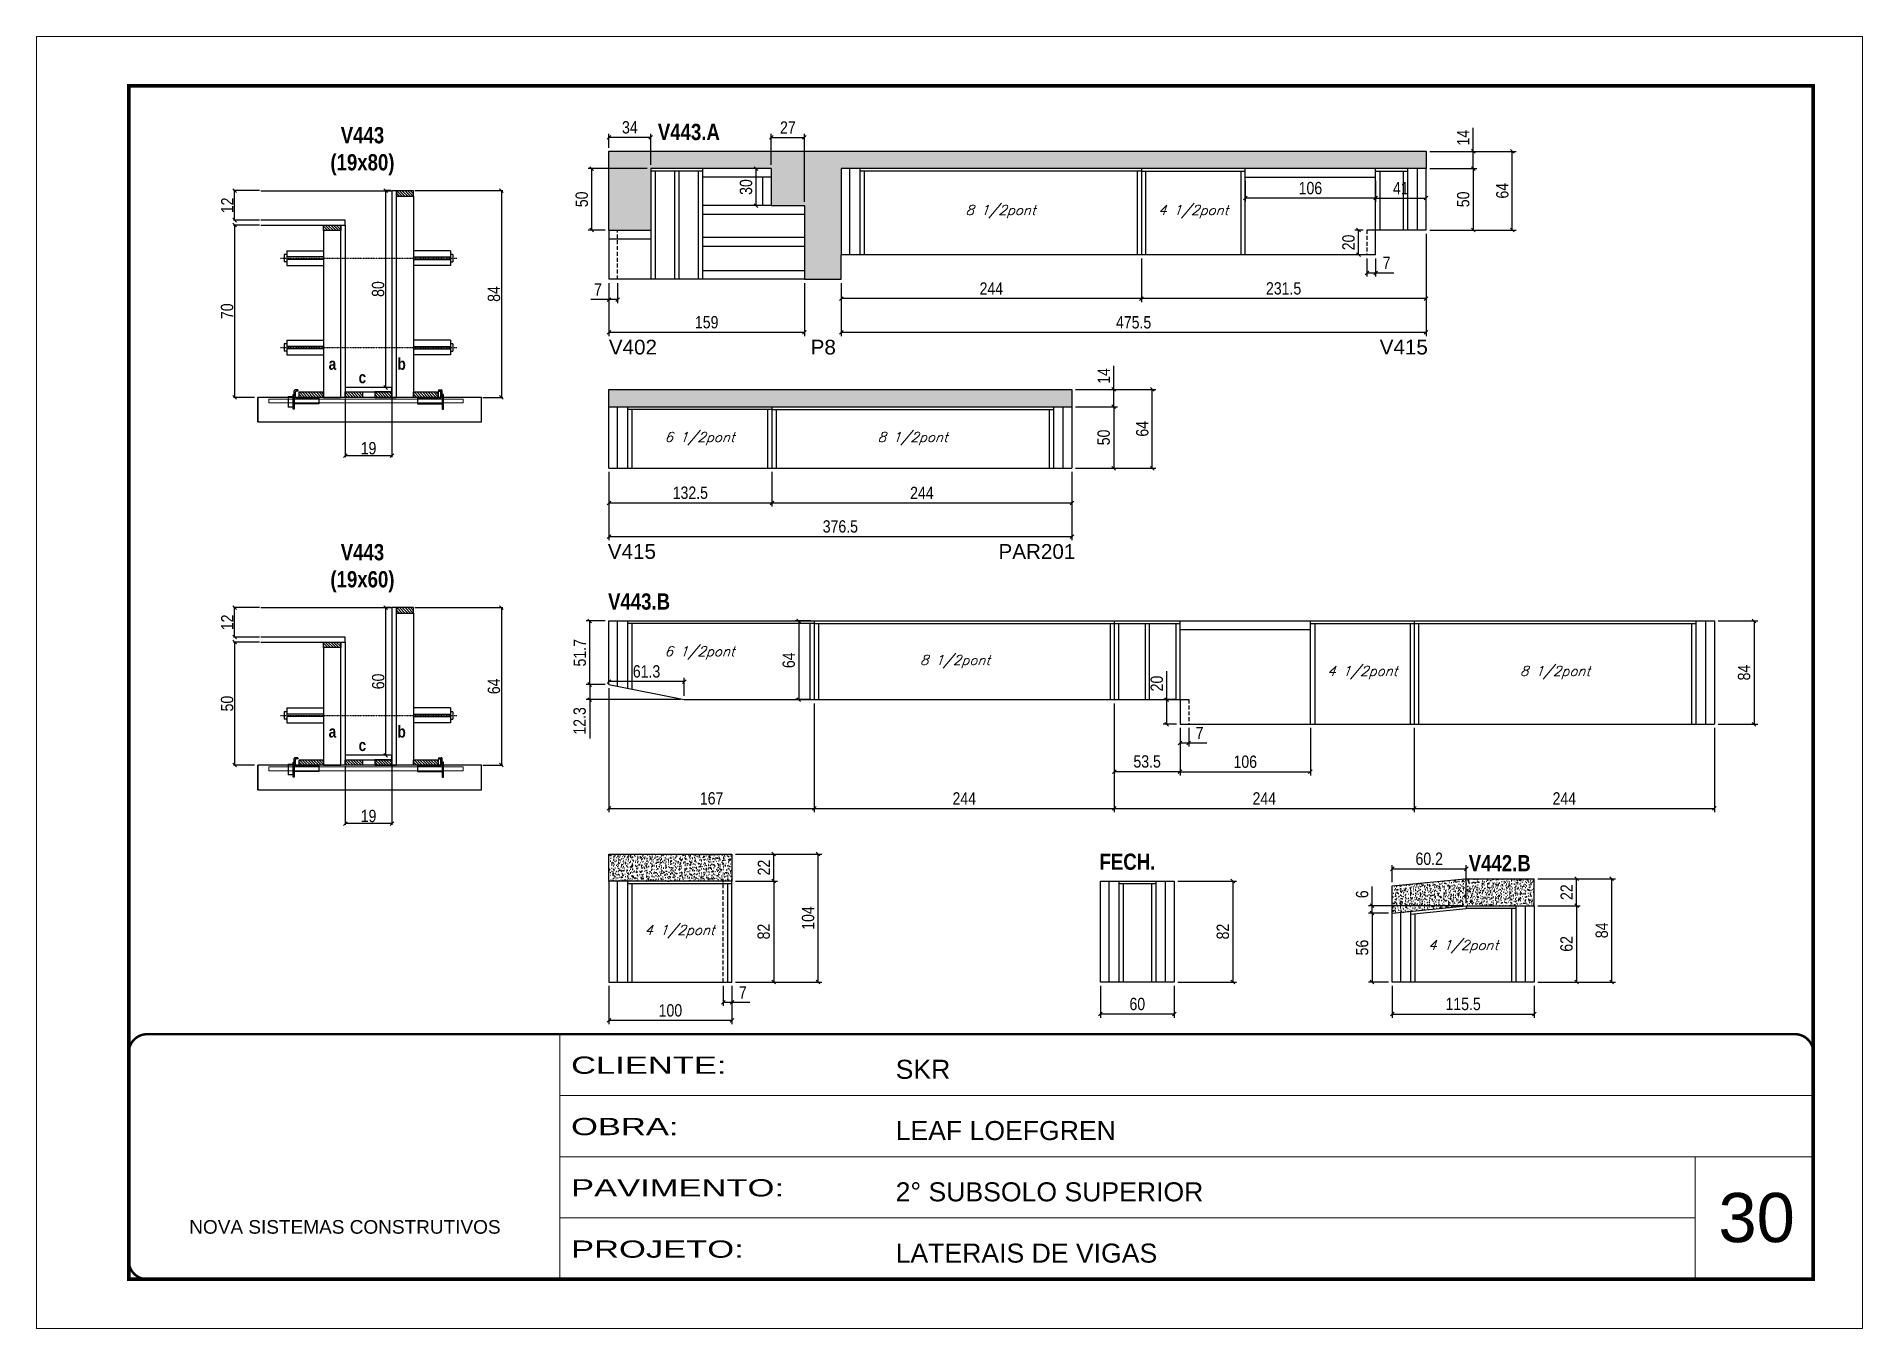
# Model space of a CAD drawing. Extents: x 3309 to 9590, y -2522 to 15424.
# Drawn here: x 4908 to 6393, y 5518 to 6568 of the extents above; entities that cross this region are included whole.
import ezdxf

# ---------------------------------------------------------------- set-up
doc = ezdxf.new("R2010")
doc.units = 0
for name, pattern in [('CONTINUO', [0]), ('DASHED', [0.75, 0.5, -0.25]), ('HIDDEN', [0.375, 0.25, -0.125]), ('HIDDEN2', [4.7625, 3.175, -1.5875])]:
    doc.linetypes.add(name, pattern=pattern)
for name, color, linetype in [('5', 5, 'Continuous'), ('barrote', 251, 'Continuous'), ('COTA', 241, 'Continuous'), ('detalhes', 4, 'Continuous'), ('NOMENCLATURA', 7, 'Continuous'), ('Painéis', 200, 'Continuous'), ('presilha', 1, 'Continuous'), ('SARR_2.2x10', 60, 'Continuous'), ('SARR_2.2x7', 40, 'Continuous'), ('SARR_3.5x7', 81, 'Continuous'), ('TENSOR', 3, 'Continuous'), ('texto', 7, 'Continuous')]:
    doc.layers.add(name, color=color, linetype=linetype)
for name, color, linetype, lineweight in [('CARIMBO', 255, 'Continuous', 9), ('CONCRETO', 251, 'Continuous', 25), ('Folhas', 255, 'Continuous', 9), ('SARRAFO DE PRESSAO', 251, 'DASHED', 9), ('SCO-___-LAJ', 2, 'Continuous', 0)]:
    doc.layers.add(name, color=color, linetype=linetype, lineweight=lineweight)
doc.styles.add('ARIAL', font='arial.ttf')
doc.styles.add('COTA TECNICA', font='techl___.ttf', dxfattribs={"height": 10})
doc.styles.add('COTA TECNICA 2X', font='techl___.ttf', dxfattribs={"height": 10})
doc.styles.add('Romans', font='romans.shx')
doc.styles.get("Standard").update_dxf_attribs({"font": 'arial.ttf'})
doc.styles.add('TECNICA', font='techb___.ttf', dxfattribs={"height": 10})
doc.styles.add('Tecnologia', font='')
doc.styles.get('Tecnologia').set_extended_font_data('Forgotten Futurist')
doc.dimstyles.new('PAINEL', dxfattribs={"dimtxt": 10, "dimasz": 3, "dimexe": 3, "dimexo": 3, "dimgap": 3, "dimtad": 1, "dimdec": 1, "dimzin": 12, "dimdsep": 46, "dimtxsty": 'COTA TECNICA', "dimblk1": 'OBLIQUE', "dimblk2": 'OBLIQUE', "dimsah": 1, "dimcen": 0.9, "dimclrd": 4, "dimclre": 4, "dimclrt": 240, "dimadec": 1, "dimazin": 3, "dimtfac": 1, "dimtdec": 1, "dimtmove": 0, "dimatfit": 3, "dimfxl": 1, "dimtolj": 1, "dimtzin": 12, "dimarcsym": 0})
doc.dimstyles.new('SECAO', dxfattribs={"dimscale": 0.333333, "dimtxt": 5, "dimasz": 9, "dimexe": 3, "dimexo": 3, "dimgap": 3, "dimtad": 1, "dimdec": 1, "dimlfac": 0.5, "dimzin": 12, "dimdsep": 46, "dimtxsty": 'COTA TECNICA 2X', "dimblk1": 'OBLIQUE', "dimblk2": 'OBLIQUE', "dimsah": 1, "dimcen": 0.9, "dimclrd": 4, "dimclre": 4, "dimclrt": 240, "dimadec": 1, "dimazin": 3, "dimtfac": 1, "dimtdec": 1, "dimtmove": 0, "dimatfit": 3, "dimfxl": 1, "dimtolj": 1, "dimtzin": 12, "dimarcsym": 0})
pattern_1 = [(135, (38394.4781, -117237.614), (-1.122532015, -1.122532015), [])]
pattern_2 = [(135, (38394.4781, -117536.5133), (-1.122532015, -1.122532015), [])]

msp = doc.modelspace()

# ---------------------------------------------------------------- texts
at = {"layer": '5', "linetype": 'Continuous'}
for s, rotation, p in [('V402', 359.99996, (5373.33, 6309.42, 0)), ('P8', 359.99996, (5537.45, 6309.42, 0)), ('V415', 359.99996, (6000.24, 6309.42, 0)), ('V415', 0.00004, (5372.5, 6143.34, 0)), ('PAR201', 0.00004, (5690.24, 6143.34, 0))]:
    msp.add_text(s, height=12, rotation=rotation, dxfattribs=at).set_placement(p)
at = {"layer": 'CARIMBO', "style": 'ARIAL'}
msp.add_text('30', height=40, dxfattribs=at).set_placement((6275.73, 5587.98))
at = {"layer": 'detalhes', "style": 'TECNICA'}
for s, p in [('a', (5145.47, 6296.99)), ('b', (5201.44, 6296.98)), ('c', (5169.83, 6286.03)), ('a', (5145.47, 5998.09)), ('b', (5201.44, 5998.08)), ('c', (5169.83, 5987.13))]:
    msp.add_text(s, height=9.6, dxfattribs=at).set_placement(p)
at = {"layer": 'NOMENCLATURA', "style": 'TECNICA'}
for s, p in [('V443.A', (5413.18, 6483.73)), ('V443.B', (5372.68, 6102.07, 0)), ('FECH.', (5772.4, 5890.58, 0)), ('V442.B', (6072.64, 5889.38))]:
    msp.add_text(s, height=13.2, dxfattribs=at).set_placement(p)
at = {"layer": 'NOMENCLATURA', "char_height": 13.2, "attachment_point": 2, "style": 'TECNICA'}
for s, insert in [('V443\\P(19x80)', (5172.94, 6494.25)), ('V443\\P(19x60)', (5172.94, 6155.35))]:
    msp.add_mtext_dynamic_manual_height_columns(s, width=300.2766, gutter_width=1, heights=[0], dxfattribs=dict(at, insert=insert))
at = {"layer": 'texto', "color": 2, "char_height": 8, "attachment_point": 5, "style": 'Romans'}
for s, insert in [('{\\Q19;\\C256;8 1/2pont}', (5691.9, 6425.54)), ('{\\Q19;\\C256;4 1/2pont}', (5848.65, 6425.54)), ('{\\Q19;\\C256;6 1/2pont}', (5447.15, 6240.98, 0)), ('{\\Q19;\\C256;8 1/2pont}', (5620.4, 6240.98, 0)), ('{\\Q19;\\C256;6 1/2pont}', (5447.15, 6066.89, 0)), ('{\\Q19;\\C256;8 1/2pont}', (5654.9, 6059.79, 0)), ('{\\Q19;\\C256;4 1/2pont}', (5986.15, 6050.89, 0)), ('{\\Q19;\\C256;8 1/2pont}', (6142.9, 6050.89, 0)), ('{\\Q19;\\C256;4 1/2pont}', (5430.9, 5840.39, 0)), ('{\\Q19;\\C256;4 1/2pont}', (6068.13, 5828.14))]:
    msp.add_mtext(s, dxfattribs=dict(at, insert=insert))

# ---------------------------------------------------------------- blocks, each defined once
blk = doc.blocks.new('9999999999')
at = {"color": 30, "linetype": 'CONTINUO'}
for p, q in [((98564.6, 34230.2), (98564.6, 34429.4)), ((98564.6, 34379.6), (99584, 34379.6)), ((98564.6, 34329.8), (99488, 34329.8)), ((99584, 34329.8), (99488, 34329.8)), ((99488, 34329.8), (99488, 34230.2)), ((98564.6, 34280), (99488, 34280))]:
    blk.add_line(p, q, dxfattribs=at)
at = {"color": 30, "linetype": 'CONTINUO', "const_width": 2}
blk.add_lwpolyline([(99584, 34230.2), (99584, 34414.4, 0.414214), (99569, 34429.4), (98229, 34429.4, 0.414214), (98214, 34414.4), (98214, 34245.2, 0.414214), (98229, 34230.2), (99584, 34230.2)], format="xyb", dxfattribs=at)
at = {"layer": 'Folhas'}
blk.add_lwpolyline([(98139, 34190.2), (99624, 34190.2), (99624, 35240.2), (98139, 35240.2)], close=True, dxfattribs=at)
at = {"layer": 'Folhas', "color": 30, "const_width": 3}
blk.add_lwpolyline([(98214, 34230.2), (99584, 34230.2), (99584, 35200.2), (98214, 35200.2)], close=True, dxfattribs=at)
at = {"color": 7, "linetype": 'Continuous', "ltscale": 5, "style": 'ARIAL'}
for s, height, p in [('SKR', 15.48, (98837.7, 34393.1)), ('LEAF LOEFGREN', 15.483, (98837.7, 34343.3)), ('2° SUBSOLO SUPERIOR', 15.483, (98837.7, 34293.5)), ('NOVA SISTEMAS CONSTRUTIVOS', 11.059, (98263.2, 34267.2)), ('LATERAIS DE VIGAS', 15.483, (98837.7, 34243.7))]:
    blk.add_text(s, height=height, dxfattribs=at).set_placement(p)
at = {"layer": 'Folhas', "color": 7, "style": 'Tecnologia', "width": 1.5}
for s, p in [('CLIENTE:', (98573.7, 34397.2)), ('OBRA:', (98573.7, 34347.3)), ('PAVIMENTO:', (98573.7, 34297.5)), ('PROJETO:', (98573.7, 34247.7))]:
    blk.add_text(s, height=14, dxfattribs=at).set_placement(p)
blk = doc.blocks.new('_Oblique')
at = {"color": 0, "linetype": 'ByBlock', "lineweight": -2}
blk.add_line((-0.5, -0.5), (0.5, 0.5), dxfattribs=at)
blk = doc.blocks.new('*D1672')
at = {"layer": 'COTA', "color": 4, "lineweight": -2, "transparency": 16777216}
for p, q in [((5158.9, 6273.6), (5158.9, 6226.1)), ((5196.9, 6273.6), (5196.9, 6226.1)), ((5196.9, 6227.1), (5158.9, 6227.1))]:
    blk.add_line(p, q, dxfattribs=at)
at = {"layer": 'Defpoints', "color": 0, "transparency": 16777216}
for p in [(5158.9, 6274.6), (5196.9, 6274.6), (5158.9, 6227.1)]:
    blk.add_point(p, dxfattribs=at)
at = {"layer": 'COTA', "color": 4, "lineweight": -2, "transparency": 16777216, "xscale": 3, "yscale": 3, "zscale": 3, "rotation": 180}
blk.add_blockref('_Oblique', (5158.9, 6227.1), dxfattribs=at)
at = {"layer": 'COTA', "color": 4, "lineweight": -2, "transparency": 16777216, "xscale": 3, "yscale": 3, "zscale": 3}
blk.add_blockref('_Oblique', (5196.9, 6227.1), dxfattribs=at)
at = {"layer": 'COTA', "color": 240, "transparency": 16777216, "insert": (5177.9, 6233.2), "char_height": 10, "attachment_point": 5, "style": 'COTA TECNICA 2X'}
blk.add_mtext('\\A1;19', dxfattribs=at)
blk = doc.blocks.new('PRESILHA METÁLICA 1')
at = {"layer": 'presilha'}
for p, q in [((0, 13), (6, 13)), ((0, 13), (0, 0)), ((6, 0), (0, 0)), ((6, 15.5), (7.5, 15.5)), ((6, -2.5), (6, 15.5)), ((6, 13), (6, 0)), ((7.5, 10.6), (7.5, 19.9)), ((7.5, 15.5), (7.5, -2.5)), ((37.5, 4.1), (7.5, 4.1)), ((12, 21), (8.6, 21)), ((9, 11.6), (9, 18.9)), ((12, 19.5), (9.6, 19.5)), ((37.5, 11), (9.6, 11)), ((12, 21), (12, 19.5)), ((37.5, 11), (37.5, 4.1)), ((7.5, -2.5), (6, -2.5))]:
    blk.add_line(p, q, dxfattribs=at)
for centre, radius, start, end in [((8.6, 19.9), 1.14, 90, 180), ((9.6, 18.9), 0.57, 90, 180), ((9.6, 11.6), 0.57, 180, 270)]:
    blk.add_arc(centre, radius, start, end, dxfattribs=at)
blk = doc.blocks.new('PRESILHA METÁLICA 2')
at = {"layer": 'presilha'}
for p, q in [((-5.2, 23.5), (-5.2, 22)), ((-5.2, 23.5), (-1.9, 23.5)), ((-0.8, 14.6), (-0.8, 22.4)), ((-30.8, 13.5), (-30.8, 6.6)), ((-30.8, 13.5), (-2.8, 13.5)), ((-30.8, 6.6), (-0.8, 6.6)), ((-5.2, 22), (-2.8, 22)), ((-2.2, 14.1), (-2.2, 21.4)), ((0.8, 18), (-0.8, 18)), ((-0.8, 18), (-0.8, 0)), ((-0.8, 0), (0.8, 0)), ((0.8, 0), (0.8, 18))]:
    blk.add_line(p, q, dxfattribs=at)
for centre, radius, start, end in [((-1.9, 22.4), 1.14, 0, 90), ((-2.8, 21.4), 0.57, 0, 90), ((-2.8, 14.1), 0.57, 270, 0)]:
    blk.add_arc(centre, radius, start, end, dxfattribs=at)
blk = doc.blocks.new('*D1673')
at = {"layer": 'COTA', "color": 4, "lineweight": -2, "transparency": 16777216}
for p, q in [((5215.5, 6442.6), (5287, 6442.6)), ((5286, 6442.6), (5286, 6274.6)), ((5270.8, 6274.6), (5287, 6274.6))]:
    blk.add_line(p, q, dxfattribs=at)
at = {"layer": 'Defpoints', "color": 0, "transparency": 16777216}
for p in [(5214.5, 6442.6), (5269.8, 6274.6), (5286, 6274.6)]:
    blk.add_point(p, dxfattribs=at)
at = {"layer": 'COTA', "color": 4, "lineweight": -2, "transparency": 16777216, "xscale": 3, "yscale": 3, "zscale": 3}
for p, rotation in [((5286, 6442.6), 90), ((5286, 6274.6), 270)]:
    blk.add_blockref('_Oblique', p, dxfattribs=dict(at, rotation=rotation))
at = {"layer": 'COTA', "color": 240, "transparency": 16777216, "insert": (5279.9, 6358.6), "char_height": 10, "attachment_point": 5, "rotation": 90, "style": 'COTA TECNICA 2X'}
blk.add_mtext('\\A1;84', dxfattribs=at)
blk = doc.blocks.new('*D1674')
at = {"layer": 'COTA', "color": 4, "lineweight": -2, "transparency": 16777216}
for p, q in [((5089.2, 6414.6), (5068, 6414.6)), ((5069, 6414.6), (5069, 6274.6)), ((5085.1, 6274.6), (5068, 6274.6))]:
    blk.add_line(p, q, dxfattribs=at)
at = {"layer": 'Defpoints', "color": 0, "transparency": 16777216}
for p in [(5090.2, 6414.6), (5069, 6274.6), (5086.1, 6274.6)]:
    blk.add_point(p, dxfattribs=at)
at = {"layer": 'COTA', "color": 4, "lineweight": -2, "transparency": 16777216, "xscale": 3, "yscale": 3, "zscale": 3}
for p, rotation in [((5069, 6414.6), 90), ((5069, 6274.6), 270)]:
    blk.add_blockref('_Oblique', p, dxfattribs=dict(at, rotation=rotation))
at = {"layer": 'COTA', "color": 240, "transparency": 16777216, "insert": (5062.9, 6344.6), "char_height": 10, "attachment_point": 5, "rotation": 90, "style": 'COTA TECNICA 2X'}
blk.add_mtext('\\A1;70', dxfattribs=at)
blk = doc.blocks.new('*D1675')
at = {"layer": 'COTA', "color": 4, "lineweight": -2, "transparency": 16777216}
for p, q in [((5195.9, 6442.6), (5190.9, 6442.6)), ((5191.9, 6282.6), (5191.9, 6442.6)), ((5195.9, 6282.6), (5190.9, 6282.6))]:
    blk.add_line(p, q, dxfattribs=at)
at = {"layer": 'Defpoints', "color": 0, "transparency": 16777216}
for p in [(5191.9, 6442.6), (5196.9, 6442.6), (5196.9, 6282.6)]:
    blk.add_point(p, dxfattribs=at)
at = {"layer": 'COTA', "color": 4, "lineweight": -2, "transparency": 16777216, "xscale": 3, "yscale": 3, "zscale": 3}
for p, rotation in [((5191.9, 6442.6), 90), ((5191.9, 6282.6), 270)]:
    blk.add_blockref('_Oblique', p, dxfattribs=dict(at, rotation=rotation))
at = {"layer": 'COTA', "color": 240, "transparency": 16777216, "insert": (5185.7, 6362.6), "char_height": 10, "attachment_point": 5, "rotation": 90, "style": 'COTA TECNICA 2X'}
blk.add_mtext('\\A1;80', dxfattribs=at)
blk = doc.blocks.new('*D1676')
at = {"layer": 'COTA', "color": 4, "lineweight": -2, "transparency": 16777216}
for p, q in [((5089.2, 6442.6), (5068, 6442.6)), ((5069, 6418.6), (5069, 6442.6)), ((5089.2, 6418.6), (5068, 6418.6))]:
    blk.add_line(p, q, dxfattribs=at)
at = {"layer": 'Defpoints', "color": 0, "transparency": 16777216}
for p in [(5069, 6442.6), (5090.2, 6442.6), (5090.2, 6418.6)]:
    blk.add_point(p, dxfattribs=at)
at = {"layer": 'COTA', "color": 4, "lineweight": -2, "transparency": 16777216, "xscale": 3, "yscale": 3, "zscale": 3}
for p, rotation in [((5069, 6442.6), 90), ((5069, 6418.6), 270)]:
    blk.add_blockref('_Oblique', p, dxfattribs=dict(at, rotation=rotation))
at = {"layer": 'COTA', "color": 240, "transparency": 16777216, "insert": (5063, 6430.6), "char_height": 10, "attachment_point": 5, "rotation": 90, "style": 'COTA TECNICA 2X'}
blk.add_mtext('\\A1;12', dxfattribs=at)
blk = doc.blocks.new('*D1677')
at = {"layer": 'COTA', "color": 4, "lineweight": -2, "transparency": 16777216}
for p, q in [((5158.9, 5974.7), (5158.9, 5927.2)), ((5196.9, 5974.7), (5196.9, 5927.2)), ((5196.9, 5928.2), (5158.9, 5928.2))]:
    blk.add_line(p, q, dxfattribs=at)
at = {"layer": 'Defpoints', "color": 0, "transparency": 16777216}
for p in [(5158.9, 5975.7), (5196.9, 5975.7), (5158.9, 5928.2)]:
    blk.add_point(p, dxfattribs=at)
at = {"layer": 'COTA', "color": 4, "lineweight": -2, "transparency": 16777216, "xscale": 3, "yscale": 3, "zscale": 3, "rotation": 180}
blk.add_blockref('_Oblique', (5158.9, 5928.2), dxfattribs=at)
at = {"layer": 'COTA', "color": 4, "lineweight": -2, "transparency": 16777216, "xscale": 3, "yscale": 3, "zscale": 3}
blk.add_blockref('_Oblique', (5196.9, 5928.2), dxfattribs=at)
at = {"layer": 'COTA', "color": 240, "transparency": 16777216, "insert": (5177.9, 5934.3), "char_height": 10, "attachment_point": 5, "style": 'COTA TECNICA 2X'}
blk.add_mtext('\\A1;19', dxfattribs=at)
blk = doc.blocks.new('*D1678')
at = {"layer": 'COTA', "color": 4, "lineweight": -2, "transparency": 16777216}
for p, q in [((5215.5, 6103.7), (5287, 6103.7)), ((5286, 6103.7), (5286, 5975.7)), ((5270.8, 5975.7), (5287, 5975.7))]:
    blk.add_line(p, q, dxfattribs=at)
at = {"layer": 'Defpoints', "color": 0, "transparency": 16777216}
for p in [(5214.5, 6103.7), (5269.8, 5975.7), (5286, 5975.7)]:
    blk.add_point(p, dxfattribs=at)
at = {"layer": 'COTA', "color": 4, "lineweight": -2, "transparency": 16777216, "xscale": 3, "yscale": 3, "zscale": 3}
for p, rotation in [((5286, 6103.7), 90), ((5286, 5975.7), 270)]:
    blk.add_blockref('_Oblique', p, dxfattribs=dict(at, rotation=rotation))
at = {"layer": 'COTA', "color": 240, "transparency": 16777216, "insert": (5279.9, 6039.7), "char_height": 10, "attachment_point": 5, "rotation": 90, "style": 'COTA TECNICA 2X'}
blk.add_mtext('\\A1;64', dxfattribs=at)
blk = doc.blocks.new('*D1679')
at = {"layer": 'COTA', "color": 4, "lineweight": -2, "transparency": 16777216}
for p, q in [((5089.2, 6075.7), (5068, 6075.7)), ((5069, 6075.7), (5069, 5975.7)), ((5085.1, 5975.7), (5068, 5975.7))]:
    blk.add_line(p, q, dxfattribs=at)
at = {"layer": 'Defpoints', "color": 0, "transparency": 16777216}
for p in [(5090.2, 6075.7), (5069, 5975.7), (5086.1, 5975.7)]:
    blk.add_point(p, dxfattribs=at)
at = {"layer": 'COTA', "color": 4, "lineweight": -2, "transparency": 16777216, "xscale": 3, "yscale": 3, "zscale": 3}
for p, rotation in [((5069, 6075.7), 90), ((5069, 5975.7), 270)]:
    blk.add_blockref('_Oblique', p, dxfattribs=dict(at, rotation=rotation))
at = {"layer": 'COTA', "color": 240, "transparency": 16777216, "insert": (5062.9, 6025.7), "char_height": 10, "attachment_point": 5, "rotation": 90, "style": 'COTA TECNICA 2X'}
blk.add_mtext('\\A1;50', dxfattribs=at)
blk = doc.blocks.new('*D1680')
at = {"layer": 'COTA', "color": 4, "lineweight": -2, "transparency": 16777216}
for p, q in [((5195.9, 6103.7), (5190.9, 6103.7)), ((5191.9, 5983.7), (5191.9, 6103.7)), ((5195.9, 5983.7), (5190.9, 5983.7))]:
    blk.add_line(p, q, dxfattribs=at)
at = {"layer": 'Defpoints', "color": 0, "transparency": 16777216}
for p in [(5191.9, 6103.7), (5196.9, 6103.7), (5196.9, 5983.7)]:
    blk.add_point(p, dxfattribs=at)
at = {"layer": 'COTA', "color": 4, "lineweight": -2, "transparency": 16777216, "xscale": 3, "yscale": 3, "zscale": 3}
for p, rotation in [((5191.9, 6103.7), 90), ((5191.9, 5983.7), 270)]:
    blk.add_blockref('_Oblique', p, dxfattribs=dict(at, rotation=rotation))
at = {"layer": 'COTA', "color": 240, "transparency": 16777216, "insert": (5185.8, 6043.7), "char_height": 10, "attachment_point": 5, "rotation": 90, "style": 'COTA TECNICA 2X'}
blk.add_mtext('\\A1;60', dxfattribs=at)
blk = doc.blocks.new('*D1681')
at = {"layer": 'COTA', "color": 4, "lineweight": -2, "transparency": 16777216}
for p, q in [((5089.2, 6103.7), (5068, 6103.7)), ((5069, 6079.7), (5069, 6103.7)), ((5089.2, 6079.7), (5068, 6079.7))]:
    blk.add_line(p, q, dxfattribs=at)
at = {"layer": 'Defpoints', "color": 0, "transparency": 16777216}
for p in [(5069, 6103.7), (5090.2, 6103.7), (5090.2, 6079.7)]:
    blk.add_point(p, dxfattribs=at)
at = {"layer": 'COTA', "color": 4, "lineweight": -2, "transparency": 16777216, "xscale": 3, "yscale": 3, "zscale": 3}
for p, rotation in [((5069, 6103.7), 90), ((5069, 6079.7), 270)]:
    blk.add_blockref('_Oblique', p, dxfattribs=dict(at, rotation=rotation))
at = {"layer": 'COTA', "color": 240, "transparency": 16777216, "insert": (5063, 6091.7), "char_height": 10, "attachment_point": 5, "rotation": 90, "style": 'COTA TECNICA 2X'}
blk.add_mtext('\\A1;12', dxfattribs=at)
blk = doc.blocks.new('*D1683')
at = {"layer": 'COTA', "color": 4, "lineweight": -2, "transparency": 16777216}
for p, q in [((6037.9, 6407.5), (6037.9, 6351.9)), ((5806.4, 6387.5), (5806.4, 6351.9)), ((6037.9, 6354.9), (5806.4, 6354.9))]:
    blk.add_line(p, q, dxfattribs=at)
at = {"layer": 'Defpoints', "color": 0, "transparency": 16777216}
for p in [(6037.9, 6410.5, 0), (5806.4, 6390.5, 0), (5806.4, 6354.9)]:
    blk.add_point(p, dxfattribs=at)
at = {"layer": 'COTA', "color": 4, "lineweight": -2, "transparency": 16777216, "xscale": 3, "yscale": 3, "zscale": 3, "rotation": 180}
blk.add_blockref('_Oblique', (5806.4, 6354.9), dxfattribs=at)
at = {"layer": 'COTA', "color": 4, "lineweight": -2, "transparency": 16777216, "xscale": 3, "yscale": 3, "zscale": 3}
blk.add_blockref('_Oblique', (6037.9, 6354.9), dxfattribs=at)
at = {"layer": 'COTA', "color": 240, "transparency": 16777216, "insert": (5922.1, 6363.1), "char_height": 10, "attachment_point": 5, "style": 'COTA TECNICA'}
blk.add_mtext('\\A1;231.5', dxfattribs=at)
blk = doc.blocks.new('*D1684')
at = {"layer": 'COTA', "color": 4, "lineweight": -2, "transparency": 16777216}
for p, q in [((5806.4, 6387.5), (5806.4, 6351.9)), ((5562.4, 6367.5), (5562.4, 6351.9)), ((5806.4, 6354.9), (5562.4, 6354.9))]:
    blk.add_line(p, q, dxfattribs=at)
at = {"layer": 'Defpoints', "color": 0, "transparency": 16777216}
for p in [(5806.4, 6390.5, 0), (5562.4, 6370.5, 0), (5562.4, 6354.9)]:
    blk.add_point(p, dxfattribs=at)
at = {"layer": 'COTA', "color": 4, "lineweight": -2, "transparency": 16777216, "xscale": 3, "yscale": 3, "zscale": 3, "rotation": 180}
blk.add_blockref('_Oblique', (5562.4, 6354.9), dxfattribs=at)
at = {"layer": 'COTA', "color": 4, "lineweight": -2, "transparency": 16777216, "xscale": 3, "yscale": 3, "zscale": 3}
blk.add_blockref('_Oblique', (5806.4, 6354.9), dxfattribs=at)
at = {"layer": 'COTA', "color": 240, "transparency": 16777216, "insert": (5684.4, 6363), "char_height": 10, "attachment_point": 5, "style": 'COTA TECNICA'}
blk.add_mtext('\\A1;244', dxfattribs=at)
blk = doc.blocks.new('*D1682')
at = {"layer": 'COTA', "color": 4, "lineweight": -2, "transparency": 16777216}
for p, q in [((6037.9, 6407.5), (6037.9, 6324.4)), ((5562.4, 6367.5), (5562.4, 6324.4)), ((6037.9, 6327.4), (5562.4, 6327.4))]:
    blk.add_line(p, q, dxfattribs=at)
at = {"layer": 'Defpoints', "color": 0, "transparency": 16777216}
for p in [(6037.9, 6410.5, 0), (5562.4, 6370.5, 0), (5562.4, 6327.4)]:
    blk.add_point(p, dxfattribs=at)
at = {"layer": 'COTA', "color": 4, "lineweight": -2, "transparency": 16777216, "xscale": 3, "yscale": 3, "zscale": 3, "rotation": 180}
blk.add_blockref('_Oblique', (5562.4, 6327.4), dxfattribs=at)
at = {"layer": 'COTA', "color": 4, "lineweight": -2, "transparency": 16777216, "xscale": 3, "yscale": 3, "zscale": 3}
blk.add_blockref('_Oblique', (6037.9, 6327.4), dxfattribs=at)
at = {"layer": 'COTA', "color": 240, "transparency": 16777216, "insert": (5800.1, 6335.5), "char_height": 10, "attachment_point": 5, "style": 'COTA TECNICA'}
blk.add_mtext('\\A1;475.5', dxfattribs=at)
blk = doc.blocks.new('*D1685')
at = {"layer": 'COTA', "color": 4, "lineweight": -2, "transparency": 16777216}
for p, q in [((5989.9, 6387.5), (5989.9, 6372.7)), ((5996.9, 6387.5), (5996.9, 6372.7)), ((5989.9, 6375.7), (5996.9, 6375.7)), ((5996.9, 6375.7), (6011.6, 6375.7))]:
    blk.add_line(p, q, dxfattribs=at)
at = {"layer": 'Defpoints', "color": 0, "transparency": 16777216}
for p in [(5989.9, 6390.5), (5996.9, 6390.5), (5996.9, 6375.7)]:
    blk.add_point(p, dxfattribs=at)
at = {"layer": 'COTA', "color": 4, "lineweight": -2, "transparency": 16777216, "xscale": 3, "yscale": 3, "zscale": 3, "rotation": 180}
blk.add_blockref('_Oblique', (5989.9, 6375.7), dxfattribs=at)
at = {"layer": 'COTA', "color": 4, "lineweight": -2, "transparency": 16777216, "xscale": 3, "yscale": 3, "zscale": 3}
blk.add_blockref('_Oblique', (5996.9, 6375.7), dxfattribs=at)
at = {"layer": 'COTA', "color": 240, "transparency": 16777216, "insert": (6005.8, 6383.8), "char_height": 10, "attachment_point": 5, "style": 'COTA TECNICA'}
blk.add_mtext('\\A1;7', dxfattribs=at)
blk = doc.blocks.new('*D1686')
at = {"layer": 'COTA', "color": 4, "lineweight": -2, "transparency": 16777216}
blk.add_line((5996.9, 6436.5), (6037.9, 6436.5), dxfattribs=at)
at = {"layer": 'Defpoints', "color": 0, "transparency": 16777216}
for p in [(5996.9, 6436.5), (6037.9, 6436.5), (6037.9, 6436.5)]:
    blk.add_point(p, dxfattribs=at)
at = {"layer": 'COTA', "color": 4, "lineweight": -2, "transparency": 16777216, "xscale": 3, "yscale": 3, "zscale": 3, "rotation": 180}
blk.add_blockref('_Oblique', (5996.9, 6436.5), dxfattribs=at)
at = {"layer": 'COTA', "color": 4, "lineweight": -2, "transparency": 16777216, "xscale": 3, "yscale": 3, "zscale": 3}
blk.add_blockref('_Oblique', (6037.9, 6436.5), dxfattribs=at)
at = {"layer": 'COTA', "color": 240, "transparency": 16777216, "insert": (6017.4, 6444.6), "char_height": 10, "attachment_point": 5, "style": 'COTA TECNICA'}
blk.add_mtext('\\A1;41', dxfattribs=at)
blk = doc.blocks.new('*D1687')
at = {"layer": 'COTA', "color": 4, "lineweight": -2, "transparency": 16777216}
for p, q in [((5986.9, 6410.5), (5980, 6410.5)), ((5983, 6390.5), (5983, 6410.5)), ((5986.9, 6390.5), (5980, 6390.5))]:
    blk.add_line(p, q, dxfattribs=at)
at = {"layer": 'Defpoints', "color": 0, "transparency": 16777216}
for p in [(5983, 6410.5), (5989.9, 6410.5), (5989.9, 6390.5)]:
    blk.add_point(p, dxfattribs=at)
at = {"layer": 'COTA', "color": 4, "lineweight": -2, "transparency": 16777216, "xscale": 3, "yscale": 3, "zscale": 3}
for p, rotation in [((5983, 6410.5), 90), ((5983, 6390.5), 270)]:
    blk.add_blockref('_Oblique', p, dxfattribs=dict(at, rotation=rotation))
at = {"layer": 'COTA', "color": 240, "transparency": 16777216, "insert": (5974.9, 6400.5), "char_height": 10, "attachment_point": 5, "rotation": 90, "style": 'COTA TECNICA'}
blk.add_mtext('\\A1;20', dxfattribs=at)
blk = doc.blocks.new('*D1688')
at = {"layer": 'COTA', "color": 4, "lineweight": -2, "transparency": 16777216}
for p, q in [((6040.9, 6460.5), (6079.3, 6460.5)), ((6076.3, 6460.5), (6076.3, 6410.5)), ((6040.9, 6410.5), (6079.3, 6410.5))]:
    blk.add_line(p, q, dxfattribs=at)
at = {"layer": 'Defpoints', "color": 0, "transparency": 16777216}
for p in [(6037.9, 6460.5), (6037.9, 6410.5), (6076.3, 6410.5)]:
    blk.add_point(p, dxfattribs=at)
at = {"layer": 'COTA', "color": 4, "lineweight": -2, "transparency": 16777216, "xscale": 3, "yscale": 3, "zscale": 3}
for p, rotation in [((6076.3, 6460.5), 90), ((6076.3, 6410.5), 270)]:
    blk.add_blockref('_Oblique', p, dxfattribs=dict(at, rotation=rotation))
at = {"layer": 'COTA', "color": 240, "transparency": 16777216, "insert": (6068.2, 6435.5), "char_height": 10, "attachment_point": 5, "rotation": 90, "style": 'COTA TECNICA'}
blk.add_mtext('\\A1;50', dxfattribs=at)
blk = doc.blocks.new('*D1689')
at = {"layer": 'COTA', "color": 4, "lineweight": -2, "transparency": 16777216}
for p, q in [((6076.3, 6474.5), (6076.3, 6493.7)), ((6040.9, 6474.5), (6079.3, 6474.5)), ((6040.9, 6460.5), (6079.3, 6460.5)), ((6076.3, 6460.5), (6076.3, 6474.5))]:
    blk.add_line(p, q, dxfattribs=at)
at = {"layer": 'Defpoints', "color": 0, "transparency": 16777216}
for p in [(6037.9, 6474.5), (6037.9, 6460.5), (6076.3, 6474.5)]:
    blk.add_point(p, dxfattribs=at)
at = {"layer": 'COTA', "color": 4, "lineweight": -2, "transparency": 16777216, "xscale": 3, "yscale": 3, "zscale": 3}
for p, rotation in [((6076.3, 6474.5), 90), ((6076.3, 6460.5), 270)]:
    blk.add_blockref('_Oblique', p, dxfattribs=dict(at, rotation=rotation))
at = {"layer": 'COTA', "color": 240, "transparency": 16777216, "insert": (6068.2, 6485.6), "char_height": 10, "attachment_point": 5, "rotation": 90, "style": 'COTA TECNICA'}
blk.add_mtext('\\A1;14', dxfattribs=at)
blk = doc.blocks.new('*D1690')
at = {"layer": 'COTA', "color": 4, "lineweight": -2, "transparency": 16777216}
for p, q in [((6040.9, 6474.5), (6111.1, 6474.5)), ((6108.1, 6410.5), (6108.1, 6474.5)), ((6040.9, 6410.5), (6111.1, 6410.5))]:
    blk.add_line(p, q, dxfattribs=at)
at = {"layer": 'Defpoints', "color": 0, "transparency": 16777216}
for p in [(6037.9, 6474.5), (6108.1, 6474.5), (6037.9, 6410.5)]:
    blk.add_point(p, dxfattribs=at)
at = {"layer": 'COTA', "color": 4, "lineweight": -2, "transparency": 16777216, "xscale": 3, "yscale": 3, "zscale": 3}
for p, rotation in [((6108.1, 6474.5), 90), ((6108.1, 6410.5), 270)]:
    blk.add_blockref('_Oblique', p, dxfattribs=dict(at, rotation=rotation))
at = {"layer": 'COTA', "color": 240, "transparency": 16777216, "insert": (6100, 6442.5), "char_height": 10, "attachment_point": 5, "rotation": 90, "style": 'COTA TECNICA'}
blk.add_mtext('\\A1;64', dxfattribs=at)
blk = doc.blocks.new('*D1691')
at = {"layer": 'COTA', "color": 4, "lineweight": -2, "transparency": 16777216}
for p, q in [((5890.9, 6450.5), (5890.9, 6433.5)), ((5996.9, 6450.5), (5996.9, 6433.5)), ((5996.9, 6436.5), (5890.9, 6436.5))]:
    blk.add_line(p, q, dxfattribs=at)
at = {"layer": 'Defpoints', "color": 0, "transparency": 16777216}
for p in [(5890.9, 6453.5), (5996.9, 6453.5), (5890.9, 6436.5)]:
    blk.add_point(p, dxfattribs=at)
at = {"layer": 'COTA', "color": 4, "lineweight": -2, "transparency": 16777216, "xscale": 3, "yscale": 3, "zscale": 3, "rotation": 180}
blk.add_blockref('_Oblique', (5890.9, 6436.5), dxfattribs=at)
at = {"layer": 'COTA', "color": 4, "lineweight": -2, "transparency": 16777216, "xscale": 3, "yscale": 3, "zscale": 3}
blk.add_blockref('_Oblique', (5996.9, 6436.5), dxfattribs=at)
at = {"layer": 'COTA', "color": 240, "transparency": 16777216, "insert": (5943.9, 6444.6), "char_height": 10, "attachment_point": 5, "style": 'COTA TECNICA'}
blk.add_mtext('\\A1;106', dxfattribs=at)
blk = doc.blocks.new('*D1693')
at = {"layer": 'COTA', "color": 4, "lineweight": -2, "transparency": 16777216}
for p, q in [((5373.4, 6214), (5373.4, 6185.8)), ((5505.9, 6214), (5505.9, 6185.8)), ((5373.4, 6188.8), (5505.9, 6188.8))]:
    blk.add_line(p, q, dxfattribs=at)
at = {"layer": 'Defpoints', "color": 0, "transparency": 16777216}
for p in [(5373.4, 6217, 0), (5505.9, 6217, 0), (5505.9, 6188.8)]:
    blk.add_point(p, dxfattribs=at)
at = {"layer": 'COTA', "color": 4, "lineweight": -2, "transparency": 16777216, "xscale": 3, "yscale": 3, "zscale": 3, "rotation": 180}
blk.add_blockref('_Oblique', (5373.4, 6188.8), dxfattribs=at)
at = {"layer": 'COTA', "color": 4, "lineweight": -2, "transparency": 16777216, "xscale": 3, "yscale": 3, "zscale": 3}
blk.add_blockref('_Oblique', (5505.9, 6188.8), dxfattribs=at)
at = {"layer": 'COTA', "color": 240, "transparency": 16777216, "insert": (5439.6, 6197), "char_height": 10, "attachment_point": 5, "style": 'COTA TECNICA'}
blk.add_mtext('\\A1;132.5', dxfattribs=at)
blk = doc.blocks.new('*D1694')
at = {"layer": 'COTA', "color": 4, "lineweight": -2, "transparency": 16777216}
for p, q in [((5505.9, 6214), (5505.9, 6185.8)), ((5749.9, 6214), (5749.9, 6185.8)), ((5505.9, 6188.8), (5749.9, 6188.8))]:
    blk.add_line(p, q, dxfattribs=at)
at = {"layer": 'Defpoints', "color": 0, "transparency": 16777216}
for p in [(5505.9, 6217, 0), (5749.9, 6217, 0), (5749.9, 6188.8)]:
    blk.add_point(p, dxfattribs=at)
at = {"layer": 'COTA', "color": 4, "lineweight": -2, "transparency": 16777216, "xscale": 3, "yscale": 3, "zscale": 3, "rotation": 180}
blk.add_blockref('_Oblique', (5505.9, 6188.8), dxfattribs=at)
at = {"layer": 'COTA', "color": 4, "lineweight": -2, "transparency": 16777216, "xscale": 3, "yscale": 3, "zscale": 3}
blk.add_blockref('_Oblique', (5749.9, 6188.8), dxfattribs=at)
at = {"layer": 'COTA', "color": 240, "transparency": 16777216, "insert": (5627.9, 6196.9), "char_height": 10, "attachment_point": 5, "style": 'COTA TECNICA'}
blk.add_mtext('\\A1;244', dxfattribs=at)
blk = doc.blocks.new('*D1692')
at = {"layer": 'COTA', "color": 4, "lineweight": -2, "transparency": 16777216}
for p, q in [((5373.4, 6214), (5373.4, 6158.4)), ((5749.9, 6214), (5749.9, 6158.4)), ((5373.4, 6161.4), (5749.9, 6161.4))]:
    blk.add_line(p, q, dxfattribs=at)
at = {"layer": 'Defpoints', "color": 0, "transparency": 16777216}
for p in [(5373.4, 6217), (5749.9, 6217, 0), (5749.9, 6161.4)]:
    blk.add_point(p, dxfattribs=at)
at = {"layer": 'COTA', "color": 4, "lineweight": -2, "transparency": 16777216, "xscale": 3, "yscale": 3, "zscale": 3, "rotation": 180}
blk.add_blockref('_Oblique', (5373.4, 6161.4), dxfattribs=at)
at = {"layer": 'COTA', "color": 4, "lineweight": -2, "transparency": 16777216, "xscale": 3, "yscale": 3, "zscale": 3}
blk.add_blockref('_Oblique', (5749.9, 6161.4), dxfattribs=at)
at = {"layer": 'COTA', "color": 240, "transparency": 16777216, "insert": (5561.6, 6169.6), "char_height": 10, "attachment_point": 5, "style": 'COTA TECNICA'}
blk.add_mtext('\\A1;376.5', dxfattribs=at)
blk = doc.blocks.new('*D1695')
at = {"layer": 'COTA', "color": 4, "lineweight": -2, "transparency": 16777216}
for p, q in [((5752.9, 6267), (5786.9, 6267)), ((5783.9, 6267), (5783.9, 6217)), ((5752.9, 6217), (5786.9, 6217))]:
    blk.add_line(p, q, dxfattribs=at)
at = {"layer": 'Defpoints', "color": 0, "transparency": 16777216}
for p in [(5749.9, 6267), (5749.9, 6217), (5783.9, 6217)]:
    blk.add_point(p, dxfattribs=at)
at = {"layer": 'COTA', "color": 4, "lineweight": -2, "transparency": 16777216, "xscale": 3, "yscale": 3, "zscale": 3}
for p, rotation in [((5783.9, 6267), 90), ((5783.9, 6217), 270)]:
    blk.add_blockref('_Oblique', p, dxfattribs=dict(at, rotation=rotation))
at = {"layer": 'COTA', "color": 240, "transparency": 16777216, "insert": (5775.8, 6242), "char_height": 10, "attachment_point": 5, "rotation": 90, "style": 'COTA TECNICA'}
blk.add_mtext('\\A1;50', dxfattribs=at)
blk = doc.blocks.new('*D1696')
at = {"layer": 'COTA', "color": 4, "lineweight": -2, "transparency": 16777216}
for p, q in [((5783.9, 6281), (5783.9, 6300.1)), ((5752.9, 6281), (5786.9, 6281)), ((5752.9, 6267), (5786.9, 6267)), ((5783.9, 6267), (5783.9, 6281))]:
    blk.add_line(p, q, dxfattribs=at)
at = {"layer": 'Defpoints', "color": 0, "transparency": 16777216}
for p in [(5749.9, 6281), (5749.9, 6267), (5783.9, 6281)]:
    blk.add_point(p, dxfattribs=at)
at = {"layer": 'COTA', "color": 4, "lineweight": -2, "transparency": 16777216, "xscale": 3, "yscale": 3, "zscale": 3}
for p, rotation in [((5783.9, 6281), 90), ((5783.9, 6267), 270)]:
    blk.add_blockref('_Oblique', p, dxfattribs=dict(at, rotation=rotation))
at = {"layer": 'COTA', "color": 240, "transparency": 16777216, "insert": (5775.8, 6292), "char_height": 10, "attachment_point": 5, "rotation": 90, "style": 'COTA TECNICA'}
blk.add_mtext('\\A1;14', dxfattribs=at)
blk = doc.blocks.new('*D1697')
at = {"layer": 'COTA', "color": 4, "lineweight": -2, "transparency": 16777216}
for p, q in [((5752.9, 6281), (5818.3, 6281)), ((5815.3, 6217), (5815.3, 6281)), ((5752.9, 6217), (5818.3, 6217))]:
    blk.add_line(p, q, dxfattribs=at)
at = {"layer": 'Defpoints', "color": 0, "transparency": 16777216}
for p in [(5749.9, 6281), (5815.3, 6281), (5749.9, 6217)]:
    blk.add_point(p, dxfattribs=at)
at = {"layer": 'COTA', "color": 4, "lineweight": -2, "transparency": 16777216, "xscale": 3, "yscale": 3, "zscale": 3}
for p, rotation in [((5815.3, 6281), 90), ((5815.3, 6217), 270)]:
    blk.add_blockref('_Oblique', p, dxfattribs=dict(at, rotation=rotation))
at = {"layer": 'COTA', "color": 240, "transparency": 16777216, "insert": (5807.2, 6249), "char_height": 10, "attachment_point": 5, "rotation": 90, "style": 'COTA TECNICA'}
blk.add_mtext('\\A1;64', dxfattribs=at)
blk = doc.blocks.new('*D1698')
at = {"layer": 'COTA', "color": 4, "lineweight": -2, "transparency": 16777216}
for p, q in [((5373.4, 6038.2), (5373.4, 5937.5)), ((5540.4, 6025.9), (5540.4, 5937.5)), ((5373.4, 5940.5), (5540.4, 5940.5))]:
    blk.add_line(p, q, dxfattribs=at)
at = {"layer": 'Defpoints', "color": 0, "transparency": 16777216}
for p in [(5373.4, 6041.2, 0), (5540.4, 6028.9, 0), (5540.4, 5940.5)]:
    blk.add_point(p, dxfattribs=at)
at = {"layer": 'COTA', "color": 4, "lineweight": -2, "transparency": 16777216, "xscale": 3, "yscale": 3, "zscale": 3, "rotation": 180}
blk.add_blockref('_Oblique', (5373.4, 5940.5), dxfattribs=at)
at = {"layer": 'COTA', "color": 4, "lineweight": -2, "transparency": 16777216, "xscale": 3, "yscale": 3, "zscale": 3}
blk.add_blockref('_Oblique', (5540.4, 5940.5), dxfattribs=at)
at = {"layer": 'COTA', "color": 240, "transparency": 16777216, "insert": (5456.9, 5948.6), "char_height": 10, "attachment_point": 5, "style": 'COTA TECNICA'}
blk.add_mtext('\\A1;167', dxfattribs=at)
blk = doc.blocks.new('*D1699')
at = {"layer": 'COTA', "color": 4, "lineweight": -2, "transparency": 16777216}
for p, q in [((5370.4, 6092.9), (5354.8, 6092.9)), ((5357.8, 6041.2), (5357.8, 6092.9)), ((5370.4, 6041.2), (5354.8, 6041.2))]:
    blk.add_line(p, q, dxfattribs=at)
at = {"layer": 'Defpoints', "color": 0, "transparency": 16777216}
for p in [(5357.8, 6092.9), (5373.4, 6092.9, 0), (5373.4, 6041.2, 0)]:
    blk.add_point(p, dxfattribs=at)
at = {"layer": 'COTA', "color": 4, "lineweight": -2, "transparency": 16777216, "xscale": 3, "yscale": 3, "zscale": 3}
for p, rotation in [((5357.8, 6092.9), 90), ((5357.8, 6041.2), 270)]:
    blk.add_blockref('_Oblique', p, dxfattribs=dict(at, rotation=rotation))
at = {"layer": 'COTA', "color": 240, "transparency": 16777216, "insert": (5349.7, 6067), "char_height": 10, "attachment_point": 5, "rotation": 90, "style": 'COTA TECNICA'}
blk.add_mtext('\\A1;51.7', dxfattribs=at)
blk = doc.blocks.new('*D1700')
at = {"layer": 'COTA', "color": 4, "lineweight": -2, "transparency": 16777216}
for p, q in [((5370.4, 6041.2), (5354.8, 6041.2)), ((5357.8, 6041.2), (5357.8, 6028.9)), ((5431.7, 6028.9), (5354.8, 6028.9)), ((5357.8, 6028.9), (5357.8, 5997.3))]:
    blk.add_line(p, q, dxfattribs=at)
at = {"layer": 'Defpoints', "color": 0, "transparency": 16777216}
for p in [(5373.4, 6041.2, 0), (5357.8, 6028.9), (5434.7, 6028.9, 0)]:
    blk.add_point(p, dxfattribs=at)
at = {"layer": 'COTA', "color": 4, "lineweight": -2, "transparency": 16777216, "xscale": 3, "yscale": 3, "zscale": 3}
for p, rotation in [((5357.8, 6041.2), 90), ((5357.8, 6028.9), 270)]:
    blk.add_blockref('_Oblique', p, dxfattribs=dict(at, rotation=rotation))
at = {"layer": 'COTA', "color": 240, "transparency": 16777216, "insert": (5349.6, 6011.6), "char_height": 10, "attachment_point": 5, "rotation": 90, "style": 'COTA TECNICA'}
blk.add_mtext('\\A1;12.3', dxfattribs=at)
blk = doc.blocks.new('*D1701')
at = {"layer": 'COTA', "color": 4, "lineweight": -2, "transparency": 16777216}
for p, q in [((5373.4, 6044.2), (5373.4, 6046.6)), ((5434.7, 6031.9), (5434.7, 6046.6)), ((5434.7, 6043.6), (5373.4, 6043.6))]:
    blk.add_line(p, q, dxfattribs=at)
at = {"layer": 'Defpoints', "color": 0, "transparency": 16777216}
for p in [(5373.4, 6043.6), (5373.4, 6041.2, 0), (5434.7, 6028.9, 0)]:
    blk.add_point(p, dxfattribs=at)
at = {"layer": 'COTA', "color": 4, "lineweight": -2, "transparency": 16777216, "xscale": 3, "yscale": 3, "zscale": 3, "rotation": 180}
blk.add_blockref('_Oblique', (5373.4, 6043.6), dxfattribs=at)
at = {"layer": 'COTA', "color": 4, "lineweight": -2, "transparency": 16777216, "xscale": 3, "yscale": 3, "zscale": 3}
blk.add_blockref('_Oblique', (5434.7, 6043.6), dxfattribs=at)
at = {"layer": 'COTA', "color": 240, "transparency": 16777216, "insert": (5404, 6051.8), "char_height": 10, "attachment_point": 5, "style": 'COTA TECNICA'}
blk.add_mtext('\\A1;61.3', dxfattribs=at)
blk = doc.blocks.new('*D1702')
at = {"layer": 'COTA', "color": 4, "lineweight": -2, "transparency": 16777216}
for p, q in [((5540.4, 6025.9), (5540.4, 5937.5)), ((5784.4, 6025.9), (5784.4, 5937.5)), ((5540.4, 5940.5), (5784.4, 5940.5))]:
    blk.add_line(p, q, dxfattribs=at)
at = {"layer": 'Defpoints', "color": 0, "transparency": 16777216}
for p in [(5540.4, 6028.9, 0), (5784.4, 6028.9, 0), (5784.4, 5940.5)]:
    blk.add_point(p, dxfattribs=at)
at = {"layer": 'COTA', "color": 4, "lineweight": -2, "transparency": 16777216, "xscale": 3, "yscale": 3, "zscale": 3, "rotation": 180}
blk.add_blockref('_Oblique', (5540.4, 5940.5), dxfattribs=at)
at = {"layer": 'COTA', "color": 4, "lineweight": -2, "transparency": 16777216, "xscale": 3, "yscale": 3, "zscale": 3}
blk.add_blockref('_Oblique', (5784.4, 5940.5), dxfattribs=at)
at = {"layer": 'COTA', "color": 240, "transparency": 16777216, "insert": (5662.4, 5948.6), "char_height": 10, "attachment_point": 5, "style": 'COTA TECNICA'}
blk.add_mtext('\\A1;244', dxfattribs=at)
blk = doc.blocks.new('*D1703')
at = {"layer": 'COTA', "color": 4, "lineweight": -2, "transparency": 16777216}
for p, q in [((5784.4, 6025.9), (5784.4, 5937.5)), ((6028.4, 6005.9), (6028.4, 5937.5)), ((5784.4, 5940.5), (6028.4, 5940.5))]:
    blk.add_line(p, q, dxfattribs=at)
at = {"layer": 'Defpoints', "color": 0, "transparency": 16777216}
for p in [(5784.4, 6028.9, 0), (6028.4, 6008.9, 0), (6028.4, 5940.5)]:
    blk.add_point(p, dxfattribs=at)
at = {"layer": 'COTA', "color": 4, "lineweight": -2, "transparency": 16777216, "xscale": 3, "yscale": 3, "zscale": 3, "rotation": 180}
blk.add_blockref('_Oblique', (5784.4, 5940.5), dxfattribs=at)
at = {"layer": 'COTA', "color": 4, "lineweight": -2, "transparency": 16777216, "xscale": 3, "yscale": 3, "zscale": 3}
blk.add_blockref('_Oblique', (6028.4, 5940.5), dxfattribs=at)
at = {"layer": 'COTA', "color": 240, "transparency": 16777216, "insert": (5906.4, 5948.6), "char_height": 10, "attachment_point": 5, "style": 'COTA TECNICA'}
blk.add_mtext('\\A1;244', dxfattribs=at)
blk = doc.blocks.new('*D1704')
at = {"layer": 'COTA', "color": 4, "lineweight": -2, "transparency": 16777216}
for p, q in [((6028.4, 6005.9), (6028.4, 5937.5)), ((6272.4, 6005.9), (6272.4, 5937.5)), ((6028.4, 5940.5), (6272.4, 5940.5))]:
    blk.add_line(p, q, dxfattribs=at)
at = {"layer": 'Defpoints', "color": 0, "transparency": 16777216}
for p in [(6028.4, 6008.9, 0), (6272.4, 6008.9, 0), (6272.4, 5940.5)]:
    blk.add_point(p, dxfattribs=at)
at = {"layer": 'COTA', "color": 4, "lineweight": -2, "transparency": 16777216, "xscale": 3, "yscale": 3, "zscale": 3, "rotation": 180}
blk.add_blockref('_Oblique', (6028.4, 5940.5), dxfattribs=at)
at = {"layer": 'COTA', "color": 4, "lineweight": -2, "transparency": 16777216, "xscale": 3, "yscale": 3, "zscale": 3}
blk.add_blockref('_Oblique', (6272.4, 5940.5), dxfattribs=at)
at = {"layer": 'COTA', "color": 240, "transparency": 16777216, "insert": (6150.4, 5948.6), "char_height": 10, "attachment_point": 5, "style": 'COTA TECNICA'}
blk.add_mtext('\\A1;244', dxfattribs=at)
blk = doc.blocks.new('*D1705')
at = {"layer": 'COTA', "color": 4, "lineweight": -2, "transparency": 16777216}
for p, q in [((5827.1, 6028.9), (5827.1, 6052.1)), ((5834.9, 6028.9), (5824.1, 6028.9)), ((5827.1, 6008.9), (5827.1, 6028.9)), ((5834.9, 6008.9), (5824.1, 6008.9))]:
    blk.add_line(p, q, dxfattribs=at)
at = {"layer": 'Defpoints', "color": 0, "transparency": 16777216}
for p in [(5827.1, 6028.9), (5837.9, 6028.9, 0), (5837.9, 6008.9, 0)]:
    blk.add_point(p, dxfattribs=at)
at = {"layer": 'COTA', "color": 4, "lineweight": -2, "transparency": 16777216, "xscale": 3, "yscale": 3, "zscale": 3}
for p, rotation in [((5827.1, 6028.9), 90), ((5827.1, 6008.9), 270)]:
    blk.add_blockref('_Oblique', p, dxfattribs=dict(at, rotation=rotation))
at = {"layer": 'COTA', "color": 240, "transparency": 16777216, "insert": (5819, 6042), "char_height": 10, "attachment_point": 5, "rotation": 90, "style": 'COTA TECNICA'}
blk.add_mtext('\\A1;20', dxfattribs=at)
blk = doc.blocks.new('*D1706')
at = {"layer": 'COTA', "color": 4, "lineweight": -2, "transparency": 16777216}
for p, q in [((5784.4, 6025.9), (5784.4, 5967.3)), ((5837.9, 6005.9), (5837.9, 5967.3)), ((5837.9, 5970.3), (5784.4, 5970.3))]:
    blk.add_line(p, q, dxfattribs=at)
at = {"layer": 'Defpoints', "color": 0, "transparency": 16777216}
for p in [(5784.4, 6028.9, 0), (5837.9, 6008.9, 0), (5784.4, 5970.3)]:
    blk.add_point(p, dxfattribs=at)
at = {"layer": 'COTA', "color": 4, "lineweight": -2, "transparency": 16777216, "xscale": 3, "yscale": 3, "zscale": 3, "rotation": 180}
blk.add_blockref('_Oblique', (5784.4, 5970.3), dxfattribs=at)
at = {"layer": 'COTA', "color": 4, "lineweight": -2, "transparency": 16777216, "xscale": 3, "yscale": 3, "zscale": 3}
blk.add_blockref('_Oblique', (5837.9, 5970.3), dxfattribs=at)
at = {"layer": 'COTA', "color": 240, "transparency": 16777216, "insert": (5811.1, 5978.6), "char_height": 10, "attachment_point": 5, "style": 'COTA TECNICA'}
blk.add_mtext('\\A1;53.5', dxfattribs=at)
blk = doc.blocks.new('*D1707')
at = {"layer": 'COTA', "color": 4, "lineweight": -2, "transparency": 16777216}
for p, q in [((6275.4, 6092.9), (6307.7, 6092.9)), ((6304.7, 6092.9), (6304.7, 6008.9)), ((6275.4, 6008.9), (6307.7, 6008.9))]:
    blk.add_line(p, q, dxfattribs=at)
at = {"layer": 'Defpoints', "color": 0, "transparency": 16777216}
for p in [(6272.4, 6092.9, 0), (6272.4, 6008.9, 0), (6304.7, 6008.9)]:
    blk.add_point(p, dxfattribs=at)
at = {"layer": 'COTA', "color": 4, "lineweight": -2, "transparency": 16777216, "xscale": 3, "yscale": 3, "zscale": 3}
for p, rotation in [((6304.7, 6092.9), 90), ((6304.7, 6008.9), 270)]:
    blk.add_blockref('_Oblique', p, dxfattribs=dict(at, rotation=rotation))
at = {"layer": 'COTA', "color": 240, "transparency": 16777216, "insert": (6296.6, 6050.9), "char_height": 10, "attachment_point": 5, "rotation": 90, "style": 'COTA TECNICA'}
blk.add_mtext('\\A1;84', dxfattribs=at)
blk = doc.blocks.new('*D1708')
at = {"layer": 'COTA', "color": 4, "lineweight": -2, "transparency": 16777216}
for p, q in [((5837.9, 6005.9), (5837.9, 5967.3)), ((5943.9, 6005.9), (5943.9, 5967.3)), ((5837.9, 5970.3), (5943.9, 5970.3))]:
    blk.add_line(p, q, dxfattribs=at)
at = {"layer": 'Defpoints', "color": 0, "transparency": 16777216}
for p in [(5837.9, 6008.9, 0), (5943.9, 6008.9, 0), (5943.9, 5970.3)]:
    blk.add_point(p, dxfattribs=at)
at = {"layer": 'COTA', "color": 4, "lineweight": -2, "transparency": 16777216, "xscale": 3, "yscale": 3, "zscale": 3, "rotation": 180}
blk.add_blockref('_Oblique', (5837.9, 5970.3), dxfattribs=at)
at = {"layer": 'COTA', "color": 4, "lineweight": -2, "transparency": 16777216, "xscale": 3, "yscale": 3, "zscale": 3}
blk.add_blockref('_Oblique', (5943.9, 5970.3), dxfattribs=at)
at = {"layer": 'COTA', "color": 240, "transparency": 16777216, "insert": (5890.9, 5978.4), "char_height": 10, "attachment_point": 5, "style": 'COTA TECNICA'}
blk.add_mtext('\\A1;106', dxfattribs=at)
blk = doc.blocks.new('*D1709')
at = {"layer": 'COTA', "color": 4, "lineweight": -2, "transparency": 16777216}
for p, q in [((5373.4, 6367.5), (5373.4, 6324.4)), ((5532.4, 6367.5), (5532.4, 6324.4)), ((5532.4, 6327.4), (5373.4, 6327.4))]:
    blk.add_line(p, q, dxfattribs=at)
at = {"layer": 'Defpoints', "color": 0, "transparency": 16777216}
for p in [(5373.4, 6370.5), (5532.4, 6370.5), (5373.4, 6327.4)]:
    blk.add_point(p, dxfattribs=at)
at = {"layer": 'COTA', "color": 4, "lineweight": -2, "transparency": 16777216, "xscale": 3, "yscale": 3, "zscale": 3, "rotation": 180}
blk.add_blockref('_Oblique', (5373.4, 6327.4), dxfattribs=at)
at = {"layer": 'COTA', "color": 4, "lineweight": -2, "transparency": 16777216, "xscale": 3, "yscale": 3, "zscale": 3}
blk.add_blockref('_Oblique', (5532.4, 6327.4), dxfattribs=at)
at = {"layer": 'COTA', "color": 240, "transparency": 16777216, "insert": (5452.9, 6335.6), "char_height": 10, "attachment_point": 5, "style": 'COTA TECNICA'}
blk.add_mtext('\\A1;159', dxfattribs=at)
blk = doc.blocks.new('*D1710')
at = {"layer": 'COTA', "color": 4, "lineweight": -2, "transparency": 16777216}
for p, q in [((5373.4, 6477.5), (5373.4, 6488.8)), ((5407.4, 6485.8), (5373.4, 6485.8)), ((5407.4, 6463.5), (5407.4, 6488.8))]:
    blk.add_line(p, q, dxfattribs=at)
at = {"layer": 'Defpoints', "color": 0, "transparency": 16777216}
for p in [(5373.4, 6485.8), (5373.4, 6474.5), (5407.4, 6460.5)]:
    blk.add_point(p, dxfattribs=at)
at = {"layer": 'COTA', "color": 4, "lineweight": -2, "transparency": 16777216, "xscale": 3, "yscale": 3, "zscale": 3, "rotation": 180}
blk.add_blockref('_Oblique', (5373.4, 6485.8), dxfattribs=at)
at = {"layer": 'COTA', "color": 4, "lineweight": -2, "transparency": 16777216, "xscale": 3, "yscale": 3, "zscale": 3}
blk.add_blockref('_Oblique', (5407.4, 6485.8), dxfattribs=at)
at = {"layer": 'COTA', "color": 240, "transparency": 16777216, "insert": (5390.4, 6494), "char_height": 10, "attachment_point": 5, "style": 'COTA TECNICA'}
blk.add_mtext('\\A1;34', dxfattribs=at)
blk = doc.blocks.new('*D1711')
at = {"layer": 'COTA', "color": 4, "lineweight": -2, "transparency": 16777216}
for p, q in [((5404.4, 6460.5), (5356.4, 6460.5)), ((5359.4, 6410.5), (5359.4, 6460.5)), ((5370.4, 6410.5), (5356.4, 6410.5))]:
    blk.add_line(p, q, dxfattribs=at)
at = {"layer": 'Defpoints', "color": 0, "transparency": 16777216}
for p in [(5359.4, 6460.5), (5407.4, 6460.5), (5373.4, 6410.5)]:
    blk.add_point(p, dxfattribs=at)
at = {"layer": 'COTA', "color": 4, "lineweight": -2, "transparency": 16777216, "xscale": 3, "yscale": 3, "zscale": 3}
for p, rotation in [((5359.4, 6460.5), 90), ((5359.4, 6410.5), 270)]:
    blk.add_blockref('_Oblique', p, dxfattribs=dict(at, rotation=rotation))
at = {"layer": 'COTA', "color": 240, "transparency": 16777216, "insert": (5351.3, 6435.5), "char_height": 10, "attachment_point": 5, "rotation": 90, "style": 'COTA TECNICA'}
blk.add_mtext('\\A1;50', dxfattribs=at)
blk = doc.blocks.new('*D1712')
at = {"layer": 'COTA', "color": 4, "lineweight": -2, "transparency": 16777216}
for p, q in [((5837.9, 6005.9), (5837.9, 5990.7)), ((5844.9, 6005.9), (5844.9, 5990.7)), ((5837.9, 5993.7), (5844.9, 5993.7)), ((5844.9, 5993.7), (5859.6, 5993.7))]:
    blk.add_line(p, q, dxfattribs=at)
at = {"layer": 'Defpoints', "color": 0, "transparency": 16777216}
for p in [(5837.9, 6008.9, 0), (5844.9, 6008.9, 0), (5844.9, 5993.7)]:
    blk.add_point(p, dxfattribs=at)
at = {"layer": 'COTA', "color": 4, "lineweight": -2, "transparency": 16777216, "xscale": 3, "yscale": 3, "zscale": 3, "rotation": 180}
blk.add_blockref('_Oblique', (5837.9, 5993.7), dxfattribs=at)
at = {"layer": 'COTA', "color": 4, "lineweight": -2, "transparency": 16777216, "xscale": 3, "yscale": 3, "zscale": 3}
blk.add_blockref('_Oblique', (5844.9, 5993.7), dxfattribs=at)
at = {"layer": 'COTA', "color": 240, "transparency": 16777216, "insert": (5853.8, 6001.8), "char_height": 10, "attachment_point": 5, "style": 'COTA TECNICA'}
blk.add_mtext('\\A1;7', dxfattribs=at)
blk = doc.blocks.new('*D1713')
at = {"layer": 'COTA', "color": 4, "lineweight": -2, "transparency": 16777216}
for p, q in [((5495.4, 6460.5), (5490.1, 6460.5)), ((5493.1, 6430.5), (5493.1, 6460.5)), ((5495.4, 6430.5), (5490.1, 6430.5))]:
    blk.add_line(p, q, dxfattribs=at)
at = {"layer": 'Defpoints', "color": 0, "transparency": 16777216}
for p in [(5493.1, 6460.5), (5498.4, 6460.5), (5498.4, 6430.5)]:
    blk.add_point(p, dxfattribs=at)
at = {"layer": 'COTA', "color": 4, "lineweight": -2, "transparency": 16777216, "xscale": 3, "yscale": 3, "zscale": 3}
for p, rotation in [((5493.1, 6460.5), 90), ((5493.1, 6430.5), 270)]:
    blk.add_blockref('_Oblique', p, dxfattribs=dict(at, rotation=rotation))
at = {"layer": 'COTA', "color": 240, "transparency": 16777216, "insert": (5484.9, 6445.5), "char_height": 10, "attachment_point": 5, "rotation": 90, "style": 'COTA TECNICA'}
blk.add_mtext('\\A1;30', dxfattribs=at)
blk = doc.blocks.new('*D1714')
at = {"layer": 'COTA', "color": 4, "lineweight": -2, "transparency": 16777216}
for p, q in [((5505.4, 6463.5), (5505.4, 6488.8)), ((5505.4, 6485.8), (5532.4, 6485.8)), ((5532.4, 6433.5), (5532.4, 6488.8))]:
    blk.add_line(p, q, dxfattribs=at)
at = {"layer": 'Defpoints', "color": 0, "transparency": 16777216}
for p in [(5532.4, 6485.8), (5505.4, 6460.5), (5532.4, 6430.5)]:
    blk.add_point(p, dxfattribs=at)
at = {"layer": 'COTA', "color": 4, "lineweight": -2, "transparency": 16777216, "xscale": 3, "yscale": 3, "zscale": 3, "rotation": 180}
blk.add_blockref('_Oblique', (5505.4, 6485.8), dxfattribs=at)
at = {"layer": 'COTA', "color": 4, "lineweight": -2, "transparency": 16777216, "xscale": 3, "yscale": 3, "zscale": 3}
blk.add_blockref('_Oblique', (5532.4, 6485.8), dxfattribs=at)
at = {"layer": 'COTA', "color": 240, "transparency": 16777216, "insert": (5518.9, 6493.9), "char_height": 10, "attachment_point": 5, "style": 'COTA TECNICA'}
blk.add_mtext('\\A1;27', dxfattribs=at)
blk = doc.blocks.new('*D1715')
at = {"layer": 'COTA', "color": 4, "lineweight": -2, "transparency": 16777216}
for p, q in [((5373.4, 5796.4), (5373.4, 5765.2)), ((5473.4, 5796.4), (5473.4, 5765.2)), ((5473.4, 5768.2), (5373.4, 5768.2))]:
    blk.add_line(p, q, dxfattribs=at)
at = {"layer": 'Defpoints', "color": 0, "transparency": 16777216}
for p in [(5373.4, 5799.4, 0), (5473.4, 5799.4, 0), (5373.4, 5768.2)]:
    blk.add_point(p, dxfattribs=at)
at = {"layer": 'COTA', "color": 4, "lineweight": -2, "transparency": 16777216, "xscale": 3, "yscale": 3, "zscale": 3, "rotation": 180}
blk.add_blockref('_Oblique', (5373.4, 5768.2), dxfattribs=at)
at = {"layer": 'COTA', "color": 4, "lineweight": -2, "transparency": 16777216, "xscale": 3, "yscale": 3, "zscale": 3}
blk.add_blockref('_Oblique', (5473.4, 5768.2), dxfattribs=at)
at = {"layer": 'COTA', "color": 240, "transparency": 16777216, "insert": (5423.4, 5776.3), "char_height": 10, "attachment_point": 5, "style": 'COTA TECNICA'}
blk.add_mtext('\\A1;100', dxfattribs=at)
blk = doc.blocks.new('*D1716')
at = {"layer": 'COTA', "color": 4, "lineweight": -2, "transparency": 16777216}
for p, q in [((5476.4, 5881.4), (5510.4, 5881.4)), ((5507.4, 5881.4), (5507.4, 5799.4)), ((5476.4, 5799.4), (5510.4, 5799.4))]:
    blk.add_line(p, q, dxfattribs=at)
at = {"layer": 'Defpoints', "color": 0, "transparency": 16777216}
for p in [(5473.4, 5881.4, 0), (5473.4, 5799.4, 0), (5507.4, 5799.4)]:
    blk.add_point(p, dxfattribs=at)
at = {"layer": 'COTA', "color": 4, "lineweight": -2, "transparency": 16777216, "xscale": 3, "yscale": 3, "zscale": 3}
for p, rotation in [((5507.4, 5881.4), 90), ((5507.4, 5799.4), 270)]:
    blk.add_blockref('_Oblique', p, dxfattribs=dict(at, rotation=rotation))
at = {"layer": 'COTA', "color": 240, "transparency": 16777216, "insert": (5499.3, 5840.4), "char_height": 10, "attachment_point": 5, "rotation": 90, "style": 'COTA TECNICA'}
blk.add_mtext('\\A1;82', dxfattribs=at)
blk = doc.blocks.new('*D1717')
at = {"layer": 'COTA', "color": 4, "lineweight": -2, "transparency": 16777216}
for p, q in [((5476.4, 5903.4), (5510.4, 5903.4)), ((5507.4, 5881.4), (5507.4, 5903.4)), ((5476.4, 5881.4), (5510.4, 5881.4))]:
    blk.add_line(p, q, dxfattribs=at)
at = {"layer": 'Defpoints', "color": 0, "transparency": 16777216}
for p in [(5473.4, 5903.4, 0), (5507.4, 5903.4), (5473.4, 5881.4, 0)]:
    blk.add_point(p, dxfattribs=at)
at = {"layer": 'COTA', "color": 4, "lineweight": -2, "transparency": 16777216, "xscale": 3, "yscale": 3, "zscale": 3}
for p, rotation in [((5507.4, 5903.4), 90), ((5507.4, 5881.4), 270)]:
    blk.add_blockref('_Oblique', p, dxfattribs=dict(at, rotation=rotation))
at = {"layer": 'COTA', "color": 240, "transparency": 16777216, "insert": (5499.4, 5892.4), "char_height": 10, "attachment_point": 5, "rotation": 90, "style": 'COTA TECNICA'}
blk.add_mtext('\\A1;22', dxfattribs=at)
blk = doc.blocks.new('*D1718')
at = {"layer": 'COTA', "color": 4, "lineweight": -2, "transparency": 16777216}
for p, q in [((5476.4, 5903.4), (5546.5, 5903.4)), ((5543.5, 5799.4), (5543.5, 5903.4)), ((5476.4, 5799.4), (5546.5, 5799.4))]:
    blk.add_line(p, q, dxfattribs=at)
at = {"layer": 'Defpoints', "color": 0, "transparency": 16777216}
for p in [(5473.4, 5903.4), (5543.5, 5903.4), (5473.4, 5799.4, 0)]:
    blk.add_point(p, dxfattribs=at)
at = {"layer": 'COTA', "color": 4, "lineweight": -2, "transparency": 16777216, "xscale": 3, "yscale": 3, "zscale": 3}
for p, rotation in [((5543.5, 5903.4), 90), ((5543.5, 5799.4), 270)]:
    blk.add_blockref('_Oblique', p, dxfattribs=dict(at, rotation=rotation))
at = {"layer": 'COTA', "color": 240, "transparency": 16777216, "insert": (5535.4, 5851.4), "char_height": 10, "attachment_point": 5, "rotation": 90, "style": 'COTA TECNICA'}
blk.add_mtext('\\A1;104', dxfattribs=at)
blk = doc.blocks.new('*D1719')
at = {"layer": 'COTA', "color": 4, "lineweight": -2, "transparency": 16777216}
for p, q in [((5466.4, 5796.4), (5466.4, 5780)), ((5473.4, 5796.4), (5473.4, 5780)), ((5466.4, 5783), (5473.4, 5783)), ((5473.4, 5783), (5488.1, 5783))]:
    blk.add_line(p, q, dxfattribs=at)
at = {"layer": 'Defpoints', "color": 0, "transparency": 16777216}
for p in [(5466.4, 5799.4, 0), (5473.4, 5799.4, 0), (5473.4, 5783)]:
    blk.add_point(p, dxfattribs=at)
at = {"layer": 'COTA', "color": 4, "lineweight": -2, "transparency": 16777216, "xscale": 3, "yscale": 3, "zscale": 3, "rotation": 180}
blk.add_blockref('_Oblique', (5466.4, 5783), dxfattribs=at)
at = {"layer": 'COTA', "color": 4, "lineweight": -2, "transparency": 16777216, "xscale": 3, "yscale": 3, "zscale": 3}
blk.add_blockref('_Oblique', (5473.4, 5783), dxfattribs=at)
at = {"layer": 'COTA', "color": 240, "transparency": 16777216, "insert": (5482.3, 5791), "char_height": 10, "attachment_point": 5, "style": 'COTA TECNICA'}
blk.add_mtext('\\A1;7', dxfattribs=at)
blk = doc.blocks.new('*D1720')
at = {"layer": 'COTA', "color": 4, "lineweight": -2, "transparency": 16777216}
for p, q in [((5836.1, 5881.4), (5883.8, 5881.4)), ((5880.8, 5881.4), (5880.8, 5799.4)), ((5836.1, 5799.4), (5883.8, 5799.4))]:
    blk.add_line(p, q, dxfattribs=at)
at = {"layer": 'Defpoints', "color": 0, "transparency": 16777216}
for p in [(5833.1, 5881.4, 0), (5833.1, 5799.4, 0), (5880.8, 5799.4)]:
    blk.add_point(p, dxfattribs=at)
at = {"layer": 'COTA', "color": 4, "lineweight": -2, "transparency": 16777216, "xscale": 3, "yscale": 3, "zscale": 3}
for p, rotation in [((5880.8, 5881.4), 90), ((5880.8, 5799.4), 270)]:
    blk.add_blockref('_Oblique', p, dxfattribs=dict(at, rotation=rotation))
at = {"layer": 'COTA', "color": 240, "transparency": 16777216, "insert": (5872.7, 5840.4), "char_height": 10, "attachment_point": 5, "rotation": 90, "style": 'COTA TECNICA'}
blk.add_mtext('\\A1;82', dxfattribs=at)
blk = doc.blocks.new('*D1721')
at = {"layer": 'COTA', "color": 4, "lineweight": -2, "transparency": 16777216}
for p, q in [((5773.1, 5796.4), (5773.1, 5770.4)), ((5833.1, 5796.4), (5833.1, 5770.4)), ((5833.1, 5773.4), (5773.1, 5773.4))]:
    blk.add_line(p, q, dxfattribs=at)
at = {"layer": 'Defpoints', "color": 0, "transparency": 16777216}
for p in [(5773.1, 5799.4, 0), (5833.1, 5799.4, 0), (5773.1, 5773.4)]:
    blk.add_point(p, dxfattribs=at)
at = {"layer": 'COTA', "color": 4, "lineweight": -2, "transparency": 16777216, "xscale": 3, "yscale": 3, "zscale": 3, "rotation": 180}
blk.add_blockref('_Oblique', (5773.1, 5773.4), dxfattribs=at)
at = {"layer": 'COTA', "color": 4, "lineweight": -2, "transparency": 16777216, "xscale": 3, "yscale": 3, "zscale": 3}
blk.add_blockref('_Oblique', (5833.1, 5773.4), dxfattribs=at)
at = {"layer": 'COTA', "color": 240, "transparency": 16777216, "insert": (5803.1, 5781.5), "char_height": 10, "attachment_point": 5, "style": 'COTA TECNICA'}
blk.add_mtext('\\A1;60', dxfattribs=at)
blk = doc.blocks.new('*D1722')
at = {"layer": 'COTA', "color": 4, "lineweight": -2, "transparency": 16777216}
for p, q in [((6128.9, 5861.4), (6163.3, 5861.4)), ((6160.3, 5861.4), (6160.3, 5799.4)), ((6128.9, 5799.4), (6163.3, 5799.4))]:
    blk.add_line(p, q, dxfattribs=at)
at = {"layer": 'Defpoints', "color": 0, "transparency": 16777216}
for p in [(6125.9, 5861.4), (6125.9, 5799.4), (6160.3, 5799.4)]:
    blk.add_point(p, dxfattribs=at)
at = {"layer": 'COTA', "color": 4, "lineweight": -2, "transparency": 16777216, "xscale": 3, "yscale": 3, "zscale": 3}
for p, rotation in [((6160.3, 5861.4), 90), ((6160.3, 5799.4), 270)]:
    blk.add_blockref('_Oblique', p, dxfattribs=dict(at, rotation=rotation))
at = {"layer": 'COTA', "color": 240, "transparency": 16777216, "insert": (6152.2, 5830.4), "char_height": 10, "attachment_point": 5, "rotation": 90, "style": 'COTA TECNICA'}
blk.add_mtext('\\A1;62', dxfattribs=at)
blk = doc.blocks.new('*D1723')
at = {"layer": 'COTA', "color": 4, "lineweight": -2, "transparency": 16777216}
for p, q in [((6128.9, 5883.4), (6163.3, 5883.4)), ((6160.3, 5861.4), (6160.3, 5883.4)), ((6128.9, 5861.4), (6163.3, 5861.4))]:
    blk.add_line(p, q, dxfattribs=at)
at = {"layer": 'Defpoints', "color": 0, "transparency": 16777216}
for p in [(6125.9, 5883.4), (6160.3, 5883.4), (6125.9, 5861.4)]:
    blk.add_point(p, dxfattribs=at)
at = {"layer": 'COTA', "color": 4, "lineweight": -2, "transparency": 16777216, "xscale": 3, "yscale": 3, "zscale": 3}
for p, rotation in [((6160.3, 5883.4), 90), ((6160.3, 5861.4), 270)]:
    blk.add_blockref('_Oblique', p, dxfattribs=dict(at, rotation=rotation))
at = {"layer": 'COTA', "color": 240, "transparency": 16777216, "insert": (6152.3, 5872.4), "char_height": 10, "attachment_point": 5, "rotation": 90, "style": 'COTA TECNICA'}
blk.add_mtext('\\A1;22', dxfattribs=at)
blk = doc.blocks.new('*D1724')
at = {"layer": 'COTA', "color": 4, "lineweight": -2, "transparency": 16777216}
for p, q in [((6128.9, 5883.4), (6192, 5883.4)), ((6189, 5799.4), (6189, 5883.4)), ((6128.9, 5799.4), (6192, 5799.4))]:
    blk.add_line(p, q, dxfattribs=at)
at = {"layer": 'Defpoints', "color": 0, "transparency": 16777216}
for p in [(6125.9, 5883.4), (6189, 5883.4), (6125.9, 5799.4)]:
    blk.add_point(p, dxfattribs=at)
at = {"layer": 'COTA', "color": 4, "lineweight": -2, "transparency": 16777216, "xscale": 3, "yscale": 3, "zscale": 3}
for p, rotation in [((6189, 5883.4), 90), ((6189, 5799.4), 270)]:
    blk.add_blockref('_Oblique', p, dxfattribs=dict(at, rotation=rotation))
at = {"layer": 'COTA', "color": 240, "transparency": 16777216, "insert": (6180.9, 5841.4), "char_height": 10, "attachment_point": 5, "rotation": 90, "style": 'COTA TECNICA'}
blk.add_mtext('\\A1;84', dxfattribs=at)
blk = doc.blocks.new('*D1725')
at = {"layer": 'COTA', "color": 4, "lineweight": -2, "transparency": 16777216}
for p, q in [((6007.4, 5855.4), (5991.1, 5855.4)), ((5994.1, 5855.4), (5994.1, 5799.4)), ((6007.4, 5799.4), (5991.1, 5799.4))]:
    blk.add_line(p, q, dxfattribs=at)
at = {"layer": 'Defpoints', "color": 0, "transparency": 16777216}
for p in [(6010.4, 5855.4), (5994.1, 5799.4), (6010.4, 5799.4)]:
    blk.add_point(p, dxfattribs=at)
at = {"layer": 'COTA', "color": 4, "lineweight": -2, "transparency": 16777216, "xscale": 3, "yscale": 3, "zscale": 3}
for p, rotation in [((5994.1, 5855.4), 90), ((5994.1, 5799.4), 270)]:
    blk.add_blockref('_Oblique', p, dxfattribs=dict(at, rotation=rotation))
at = {"layer": 'COTA', "color": 240, "transparency": 16777216, "insert": (5986, 5827.4), "char_height": 10, "attachment_point": 5, "rotation": 90, "style": 'COTA TECNICA'}
blk.add_mtext('\\A1;56', dxfattribs=at)
blk = doc.blocks.new('*D1726')
at = {"layer": 'COTA', "color": 4, "lineweight": -2, "transparency": 16777216}
for p, q in [((6010.4, 5796.4), (6010.4, 5770.4)), ((6125.9, 5796.4), (6125.9, 5770.4)), ((6010.4, 5773.4), (6125.9, 5773.4))]:
    blk.add_line(p, q, dxfattribs=at)
at = {"layer": 'Defpoints', "color": 0, "transparency": 16777216}
for p in [(6010.4, 5799.4), (6125.9, 5799.4), (6125.9, 5773.4)]:
    blk.add_point(p, dxfattribs=at)
at = {"layer": 'COTA', "color": 4, "lineweight": -2, "transparency": 16777216, "xscale": 3, "yscale": 3, "zscale": 3, "rotation": 180}
blk.add_blockref('_Oblique', (6010.4, 5773.4), dxfattribs=at)
at = {"layer": 'COTA', "color": 4, "lineweight": -2, "transparency": 16777216, "xscale": 3, "yscale": 3, "zscale": 3}
blk.add_blockref('_Oblique', (6125.9, 5773.4), dxfattribs=at)
at = {"layer": 'COTA', "color": 240, "transparency": 16777216, "insert": (6068.1, 5781.5), "char_height": 10, "attachment_point": 5, "style": 'COTA TECNICA'}
blk.add_mtext('\\A1;115.5', dxfattribs=at)
blk = doc.blocks.new('*D1727')
at = {"layer": 'COTA', "color": 4, "lineweight": -2, "transparency": 16777216}
for p, q in [((6010.4, 5880.5), (6010.4, 5894.4)), ((6010.4, 5891.4), (6070.6, 5891.4)), ((6070.6, 5864.4), (6070.6, 5894.4))]:
    blk.add_line(p, q, dxfattribs=at)
at = {"layer": 'Defpoints', "color": 0, "transparency": 16777216}
for p in [(6070.6, 5891.4), (6010.4, 5877.5), (6070.6, 5861.4)]:
    blk.add_point(p, dxfattribs=at)
at = {"layer": 'COTA', "color": 4, "lineweight": -2, "transparency": 16777216, "xscale": 3, "yscale": 3, "zscale": 3, "rotation": 180}
blk.add_blockref('_Oblique', (6010.4, 5891.4), dxfattribs=at)
at = {"layer": 'COTA', "color": 4, "lineweight": -2, "transparency": 16777216, "xscale": 3, "yscale": 3, "zscale": 3}
blk.add_blockref('_Oblique', (6070.6, 5891.4), dxfattribs=at)
at = {"layer": 'COTA', "color": 240, "transparency": 16777216, "insert": (6040.5, 5899.5), "char_height": 10, "attachment_point": 5, "style": 'COTA TECNICA'}
blk.add_mtext('\\A1;60.2', dxfattribs=at)
blk = doc.blocks.new('*D1728')
at = {"layer": 'COTA', "color": 4, "lineweight": -2, "transparency": 16777216}
for p, q in [((5994.1, 5861.4), (5994.1, 5877.1)), ((6067.6, 5861.4), (5991.1, 5861.4)), ((6007.4, 5855.4), (5991.1, 5855.4)), ((5994.1, 5855.4), (5994.1, 5861.4))]:
    blk.add_line(p, q, dxfattribs=at)
at = {"layer": 'Defpoints', "color": 0, "transparency": 16777216}
for p in [(5994.1, 5861.4), (6010.4, 5855.4), (6070.6, 5861.4)]:
    blk.add_point(p, dxfattribs=at)
at = {"layer": 'COTA', "color": 4, "lineweight": -2, "transparency": 16777216, "xscale": 3, "yscale": 3, "zscale": 3}
for p, rotation in [((5994.1, 5861.4), 90), ((5994.1, 5855.4), 270)]:
    blk.add_blockref('_Oblique', p, dxfattribs=dict(at, rotation=rotation))
at = {"layer": 'COTA', "color": 240, "transparency": 16777216, "insert": (5986, 5870.7), "char_height": 10, "attachment_point": 5, "rotation": 90, "style": 'COTA TECNICA'}
blk.add_mtext('\\A1;6', dxfattribs=at)
blk = doc.blocks.new('*D1798')
at = {"layer": 'COTA', "color": 4, "lineweight": -2, "transparency": 16777216}
for p, q in [((5373.4, 6367.5), (5373.4, 6351.1)), ((5380.4, 6367.5), (5380.4, 6351.1)), ((5373.4, 6354.1), (5358.7, 6354.1)), ((5380.4, 6354.1), (5373.4, 6354.1))]:
    blk.add_line(p, q, dxfattribs=at)
at = {"layer": 'Defpoints', "color": 0, "transparency": 16777216}
for p in [(5373.4, 6370.5), (5380.4, 6370.5), (5373.4, 6354.1)]:
    blk.add_point(p, dxfattribs=at)
at = {"layer": 'COTA', "color": 4, "lineweight": -2, "transparency": 16777216, "xscale": 3, "yscale": 3, "zscale": 3, "rotation": 180}
blk.add_blockref('_Oblique', (5373.4, 6354.1), dxfattribs=at)
at = {"layer": 'COTA', "color": 4, "lineweight": -2, "transparency": 16777216, "xscale": 3, "yscale": 3, "zscale": 3}
blk.add_blockref('_Oblique', (5380.4, 6354.1), dxfattribs=at)
at = {"layer": 'COTA', "color": 240, "transparency": 16777216, "insert": (5364.5, 6362.2), "char_height": 10, "attachment_point": 5, "style": 'COTA TECNICA'}
blk.add_mtext('\\A1;7', dxfattribs=at)
blk = doc.blocks.new('*D1802')
at = {"layer": 'COTA', "color": 4, "lineweight": -2, "transparency": 16777216}
for p, q in [((5537.4, 6092.9), (5524.8, 6092.9)), ((5527.8, 6092.9), (5527.8, 6028.9)), ((5537.4, 6028.9), (5524.8, 6028.9))]:
    blk.add_line(p, q, dxfattribs=at)
at = {"layer": 'Defpoints', "color": 0, "transparency": 16777216}
for p in [(5540.4, 6092.9, 0), (5527.8, 6028.9), (5540.4, 6028.9, 0)]:
    blk.add_point(p, dxfattribs=at)
at = {"layer": 'COTA', "color": 4, "lineweight": -2, "transparency": 16777216, "xscale": 3, "yscale": 3, "zscale": 3}
for p, rotation in [((5527.8, 6092.9), 90), ((5527.8, 6028.9), 270)]:
    blk.add_blockref('_Oblique', p, dxfattribs=dict(at, rotation=rotation))
at = {"layer": 'COTA', "color": 240, "transparency": 16777216, "insert": (5519.7, 6060.9), "char_height": 10, "attachment_point": 5, "rotation": 90, "style": 'COTA TECNICA'}
blk.add_mtext('\\A1;64', dxfattribs=at)

# ---------------------------------------------------------------- dimensions: what is measured, and where the dimension line sits
at = {"layer": 'COTA'}
for base, p1, p2, picture, middle in [((5373.4, 6485.79), (5407.4, 6460.54), (5373.4, 6474.54), '*D1710', (5390.4, 6494.01)), ((5532.4, 6485.79), (5505.4, 6460.54), (5532.4, 6430.54), '*D1714', (5518.9, 6493.86)), ((5890.9, 6436.48), (5996.9, 6453.54), (5890.9, 6453.54), '*D1691', (5943.9, 6444.59)), ((6037.9, 6436.48), (5996.9, 6436.48), (6037.9, 6436.48), '*D1686', (6017.4, 6444.56)), ((5996.9, 6375.7), (5989.9, 6390.54), (5996.9, 6390.54), '*D1685', (6005.76, 6383.78)), ((5373.4, 6354.12), (5380.4, 6370.54), (5373.4, 6370.54), '*D1798', (5364.53, 6362.19)), ((5373.4, 6327.43), (5532.4, 6370.54), (5373.4, 6370.54), '*D1709', (5452.9, 6335.57)), ((5505.9, 6188.82, 0), (5373.4, 6216.98, 0), (5505.9, 6216.98, 0), '*D1693', (5439.65, 6197.04, 0)), ((5749.9, 6161.35, 0), (5373.4, 6216.98, 0), (5749.9, 6216.98, 0), '*D1692', (5561.65, 6169.57, 0)), ((5373.4, 6043.57), (5434.7, 6028.89, 0), (5373.4, 6041.19, 0), '*D1701', (5404.05, 6051.79)), ((5540.4, 5940.51, 0), (5373.4, 6041.19, 0), (5540.4, 6028.89, 0), '*D1698', (5456.9, 5948.62, 0)), ((5784.4, 5940.51), (5540.4, 6028.89, 0), (5784.4, 6028.89, 0), '*D1702', (5662.4, 5948.59)), ((5784.4, 5970.35), (5837.9, 6008.89, 0), (5784.4, 6028.89, 0), '*D1706', (5811.15, 5978.56)), ((5943.9, 5970.35), (5837.9, 6008.89, 0), (5943.9, 6008.89, 0), '*D1708', (5890.9, 5978.45)), ((5844.9, 5993.71), (5837.9, 6008.89, 0), (5844.9, 6008.89, 0), '*D1712', (5853.76, 6001.78)), ((6070.57, 5891.44), (6010.38, 5877.49), (6070.57, 5861.4), '*D1727', (6040.47, 5899.54)), ((5373.4, 5768.18), (5473.4, 5799.39, 0), (5373.4, 5799.39, 0), '*D1715', (5423.4, 5776.28)), ((5473.4, 5782.96), (5466.4, 5799.39, 0), (5473.4, 5799.39, 0), '*D1719', (5482.26, 5791.03)), ((5773.12, 5773.39), (5833.12, 5799.39, 0), (5773.12, 5799.39, 0), '*D1721', (5803.12, 5781.5)), ((6125.88, 5773.39), (6010.38, 5799.39), (6125.88, 5799.39), '*D1726', (6068.13, 5781.5))]:
    dim = msp.add_linear_dim(base=base, p1=p1, p2=p2, dimstyle='PAINEL', dxfattribs=at)
    dim.commit()
    dim.dimension.update_dxf_attribs({"geometry": picture, "text_midpoint": middle})
for base, p1, p2, angle, dimstyle, picture, middle in [((6076.28, 6474.54), (6037.9, 6460.54), (6037.9, 6474.54), 90, 'PAINEL', '*D1689', (6068.21, 6485.6)), ((6108.09, 6474.54), (6037.9, 6410.54), (6037.9, 6474.54), 90, 'PAINEL', '*D1690', (6099.99, 6442.54)), ((5359.41, 6460.54), (5373.4, 6410.54), (5407.4, 6460.54), 90, 'PAINEL', '*D1711', (5351.3, 6435.54)), ((5493.13, 6460.54), (5498.4, 6430.54), (5498.4, 6460.54), 90, 'PAINEL', '*D1713', (5484.91, 6445.54)), ((6076.28, 6410.54), (6037.9, 6460.54), (6037.9, 6410.54), 90, 'PAINEL', '*D1688', (6068.17, 6435.54)), ((5069.02, 6442.56), (5090.24, 6418.56), (5090.24, 6442.56), 90, 'SECAO', '*D1676', (5062.96, 6430.56)), ((5191.87, 6442.56), (5196.94, 6282.56), (5196.94, 6442.56), 90, 'SECAO', '*D1675', (5185.74, 6362.56)), ((5285.99, 6274.56, 0), (5214.54, 6442.56), (5269.75, 6274.56, 0), 90, 'SECAO', '*D1673', (5279.89, 6358.56, 0)), ((5069.02, 6274.56, 0), (5090.24, 6414.56), (5086.13, 6274.56, 0), 90, 'SECAO', '*D1674', (5062.92, 6344.56, 0)), ((5562.4, 6327.43, 0), (6037.9, 6410.54), (5562.4, 6370.54), 180, 'PAINEL', '*D1682', (5800.15, 6335.54, 0)), ((5806.4, 6354.9, 0), (6037.9, 6410.54), (5806.4, 6390.54), 180, 'PAINEL', '*D1683', (5922.15, 6363.12, 0)), ((5783.9, 6280.98, 0), (5749.9, 6266.98, 0), (5749.9, 6280.98, 0), 90, 'PAINEL', '*D1696', (5775.82, 6292.04, 0)), ((5815.26, 6280.98, 0), (5749.9, 6216.98, 0), (5749.9, 6280.98, 0), 90, 'PAINEL', '*D1697', (5807.16, 6248.98, 0)), ((5783.9, 6216.98, 0), (5749.9, 6266.98, 0), (5749.9, 6216.98, 0), 90, 'PAINEL', '*D1695', (5775.79, 6241.98, 0)), ((5069.02, 6103.66), (5090.24, 6079.66), (5090.24, 6103.66), 90, 'SECAO', '*D1681', (5062.96, 6091.66)), ((5191.87, 6103.66), (5196.94, 5983.66), (5196.94, 6103.66), 90, 'SECAO', '*D1680', (5185.76, 6043.66)), ((5285.99, 5975.66, 0), (5214.54, 6103.66), (5269.75, 5975.66, 0), 90, 'SECAO', '*D1678', (5279.88, 6039.66, 0)), ((5357.78, 6092.89), (5373.4, 6041.19, 0), (5373.4, 6092.89, 0), 90, 'PAINEL', '*D1699', (5349.67, 6067.04)), ((5527.79, 6028.89), (5540.4, 6092.89, 0), (5540.4, 6028.89, 0), 90, 'PAINEL', '*D1802', (5519.68, 6060.89)), ((6304.73, 6008.89), (6272.4, 6092.89, 0), (6272.4, 6008.89, 0), 90, 'PAINEL', '*D1707', (6296.63, 6050.89)), ((5069.02, 5975.66, 0), (5090.24, 6075.66), (5086.13, 5975.66, 0), 90, 'SECAO', '*D1679', (5062.91, 6025.66, 0)), ((5827.14, 6028.89), (5837.9, 6008.89, 0), (5837.9, 6028.89, 0), 90, 'PAINEL', '*D1705', (5819.04, 6041.99)), ((5357.78, 6028.89), (5373.4, 6041.19, 0), (5434.7, 6028.89, 0), 90, 'PAINEL', '*D1700', (5349.56, 6011.57)), ((5507.43, 5903.39), (5473.4, 5881.39, 0), (5473.4, 5903.39, 0), 90, 'PAINEL', '*D1717', (5499.43, 5892.39)), ((5543.55, 5903.39), (5473.4, 5799.39, 0), (5473.4, 5903.39), 90, 'PAINEL', '*D1718', (5535.45, 5851.39)), ((5507.43, 5799.39), (5473.4, 5881.39, 0), (5473.4, 5799.39, 0), 90, 'PAINEL', '*D1716', (5499.33, 5840.39)), ((5880.75, 5799.39), (5833.12, 5881.39, 0), (5833.12, 5799.39, 0), 90, 'PAINEL', '*D1720', (5872.65, 5840.39)), ((6160.29, 5883.39), (6125.88, 5861.39), (6125.88, 5883.39), 90, 'PAINEL', '*D1723', (6152.29, 5872.39)), ((6188.98, 5883.39), (6125.88, 5799.39), (6125.9, 5883.39), 90, 'PAINEL', '*D1724', (6180.89, 5841.39)), ((5994.07, 5861.4), (6010.38, 5855.38), (6070.57, 5861.4), 90, 'PAINEL', '*D1728', (5985.97, 5870.73)), ((5994.07, 5799.39), (6010.38, 5855.38), (6010.38, 5799.39), 90, 'PAINEL', '*D1725', (5985.96, 5827.39)), ((6160.29, 5799.39), (6125.88, 5861.39), (6125.88, 5799.39), 90, 'PAINEL', '*D1722', (6152.18, 5830.39))]:
    dim = msp.add_linear_dim(base=base, p1=p1, p2=p2, angle=angle, dimstyle=dimstyle, dxfattribs=at)
    dim.commit()
    dim.dimension.update_dxf_attribs({"geometry": picture, "text_midpoint": middle})
for base, p1, p2, angle, dimstyle, picture, middle in [((5983.01, 6410.54), (5989.9, 6390.54), (5989.9, 6410.54), 90, 'PAINEL', '*D1687', (5983.01, 6400.54)), ((5158.94, 6227.08), (5196.94, 6274.56), (5158.94, 6274.56), 180, 'SECAO', '*D1672', (5177.94, 6227.08)), ((5158.94, 5928.18), (5196.94, 5975.66), (5158.94, 5975.66), 180, 'SECAO', '*D1677', (5177.94, 5928.18))]:
    dim = msp.add_linear_dim(base=base, p1=p1, p2=p2, angle=angle, dimstyle=dimstyle, dxfattribs=at)
    dim.commit()
    dim.dimension.update_dxf_attribs({"geometry": picture, "text_midpoint": middle, "dimtype": 160})
dim = msp.add_linear_dim(base=(5562.4, 6354.9, 0), p1=(5806.4, 6390.54), p2=(5562.4, 6370.54), angle=180, dimstyle='PAINEL', override={"dimtmove": 1}, dxfattribs=at)
dim.commit()
dim.dimension.update_dxf_attribs({"geometry": '*D1684', "text_midpoint": (5684.4, 6362.97, 0)})
for base, p1, p2, picture, middle in [((5749.9, 6188.82, 0), (5505.9, 6216.98, 0), (5749.9, 6216.98, 0), '*D1694', (5627.9, 6196.89, 0)), ((6028.4, 5940.51), (5784.4, 6028.89, 0), (6028.4, 6008.89, 0), '*D1703', (5906.4, 5948.59)), ((6272.4, 5940.51), (6028.4, 6008.89, 0), (6272.4, 6008.89, 0), '*D1704', (6150.4, 5948.59))]:
    dim = msp.add_linear_dim(base=base, p1=p1, p2=p2, dimstyle='PAINEL', override={"dimtmove": 1}, dxfattribs=at)
    dim.commit()
    dim.dimension.update_dxf_attribs({"geometry": picture, "text_midpoint": middle})

# ---------------------------------------------------------------- hatches: boundary and pattern name
at = {"layer": 'COTA'}
h = msp.add_hatch(dxfattribs=at)
h.set_pattern_fill('AR-CONC', color=256, scale=0.03)
h.set_pattern_definition([(50, (-27.973, 0), (5.46554, -0.4781726), [0.5715, -6.2865]), (355, (-27.973, 0), (-1.0573026, 5.7317054), [0.4572, -5.0292175]), (100.451445, (-27.5174, -0.04), (4.4082374, 5.2535326), [0.4857003, -5.3427073]), (46.1842, (-27.973, 1.524), (8.132371, -1.26127), [0.85725, -9.42975]), (96.63556, (-27.295, 1.419), (7.122124, 7.422784), [0.728551, -8.014068]), (351.18415, (-27.973, 1.524), (7.122124, 7.422784), [0.685799, -7.543792]), (21, (-27.211, 1.143), (4.5484317, -3.067956), [0.5715, -6.2865]), (326, (-27.211, 1.143), (1.854061, 5.525639), [0.4572, -5.0292]), (71.451445, (-26.832, 0.8873), (6.4024926, 2.457683), [0.4857003, -5.342698]), (37.5, (-27.9728, 0), (0.0926581, 2.53665117), [0, -4.96824, 0, -5.1054, 0, -5.04825]), (7.5, (-27.9728, 0), (2.0045899, 3.00541724), [0, -2.91084, 0, -4.85394, 0, -1.92405]), (327.5, (-29.672, 0), (4.06771786, -0.1718623), [0, -1.905, 0, -5.9436, 0, -7.8867]), (317.5, (-30.434, 0), (4.4438754, 0.7627947), [0, -2.4765, 0, -3.94716, 0, -5.6007])])
h.paths.add_polyline_path([(5562.4, 6460.54), (6037.9, 6460.54), (6037.9, 6474.54), (5373.4, 6474.54), (5373.4, 6410.54), (5407.4, 6410.54), (5407.4, 6460.54), (5505.4, 6460.54), (5505.4, 6430.54), (5532.4, 6430.54), (5532.4, 6370.54), (5562.4, 6370.54), (5562.4, 6390.54)])
h = msp.add_hatch(dxfattribs=at)
h.set_pattern_fill('AR-CONC', color=256, scale=0.03)
h.set_pattern_definition([(50, (-3542.8517, -1051.1225), (5.46554, -0.4781726), [0.5715, -6.2865]), (355, (-3542.852, -1051.1225), (-1.0573026, 5.7317054), [0.4572, -5.0292175]), (100.451445, (-3542.396, -1051.1623), (4.4082374, 5.2535326), [0.4857003, -5.3427073]), (46.1842, (-3542.852, -1049.5985), (8.1323712, -1.26127), [0.85725, -9.42975]), (96.63556, (-3542.174, -1049.7036), (7.122124, 7.422784), [0.7285507, -8.014068]), (351.18415, (-3542.852, -1049.5985), (7.122124, 7.422784), [0.685799, -7.543792]), (21, (-3542.0897, -1049.9795), (4.5484317, -3.067956), [0.5715, -6.2865]), (326, (-3542.09, -1049.9795), (1.8540609, 5.525639), [0.4572, -5.0292]), (71.451445, (-3541.7107, -1050.235), (6.4024926, 2.457683), [0.4857003, -5.342698]), (37.5, (-3542.8517, -1051.1225), (0.0926581, 2.53665117), [0, -4.96824, 0, -5.1054, 0, -5.04825]), (7.5, (-3542.8517, -1051.1225), (2.0045899, 3.00541724), [0, -2.91084, 0, -4.85394, 0, -1.92405]), (327.5, (-3544.551, -1051.1225), (4.06771786, -0.17186232), [0, -1.905, 0, -5.9436, 0, -7.8867]), (317.5, (-3545.313, -1051.1225), (4.4438754, 0.7627947), [0, -2.4765, 0, -3.94716, 0, -5.6007])])
h.paths.add_polyline_path([(5373.4, 6280.98), (5373.4, 6266.98), (5749.9, 6266.98), (5749.9, 6280.98)])
h = msp.add_hatch(dxfattribs=at)
h.set_pattern_fill('AR-CONC', color=256, scale=0.03)
h.paths.add_polyline_path([(5473.4, 5903.39), (5373.4, 5903.39), (5373.4, 5881.39), (5473.4, 5881.39)])
h = msp.add_hatch(dxfattribs=at)
h.set_pattern_fill('AR-CONC', color=256, scale=0.03)
h.paths.add_polyline_path([(6125.88, 5883.39), (6069.47, 5883.4), (6010.38, 5877.49), (6010.38, 5855.38), (6070.57, 5861.4), (6125.88, 5861.39)])
at = {"layer": 'SARR_2.2x10'}
h = msp.add_hatch(dxfattribs=at)
h.set_pattern_fill('ANSI31', color=256, scale=0.5, angle=90)
h.set_pattern_definition([(135, (38314.8781, -117237.614), (-1.122532015, -1.122532015), [])])
h.paths.add_polyline_path([(5121.34, 6278.96), (5121.34, 6274.56), (5141.34, 6274.56), (5141.34, 6278.96)])
h = msp.add_hatch(dxfattribs=at)
h.set_pattern_fill('ANSI31', color=256, scale=0.5, angle=90)
h.set_pattern_definition([(135, (38408.0781, -117237.614), (-1.122532015, -1.122532015), [])])
h.paths.add_polyline_path([(5214.54, 6278.96), (5214.54, 6274.56), (5234.54, 6274.56), (5234.54, 6278.96)])
h = msp.add_hatch(dxfattribs=at)
h.set_pattern_fill('ANSI31', color=256, scale=0.5, angle=90)
h.set_pattern_definition([(135, (38314.8781, -117536.5133), (-1.122532015, -1.122532015), [])])
h.paths.add_polyline_path([(5121.34, 5980.06), (5121.34, 5975.66), (5141.34, 5975.66), (5141.34, 5980.06)])
h = msp.add_hatch(dxfattribs=at)
h.set_pattern_fill('ANSI31', color=256, scale=0.5, angle=90)
h.set_pattern_definition([(135, (38408.0781, -117536.5133), (-1.122532015, -1.122532015), [])])
h.paths.add_polyline_path([(5214.54, 5980.06), (5214.54, 5975.66), (5234.54, 5975.66), (5234.54, 5980.06)])
at = {"layer": 'SARR_2.2x7'}
h = msp.add_hatch(dxfattribs=at)
h.set_pattern_fill('ANSI31', color=256, scale=0.5, angle=90)
h.set_pattern_definition([(135, (38328.8781, -117074.014), (-1.122532015, -1.122532015), [])])
h.paths.add_polyline_path([(5200.54, 6442.56), (5200.54, 6438.16), (5214.54, 6438.16), (5214.54, 6442.56)])
h = msp.add_hatch(dxfattribs=at)
h.set_pattern_fill('ANSI31', color=256, scale=0.5, angle=90)
h.set_pattern_definition([(135, (38308.8781, -117102.014), (-1.122532015, -1.122532015), [])])
h.paths.add_polyline_path([(5155.34, 6414.56), (5155.34, 6410.16), (5141.34, 6410.16), (5141.34, 6414.56)])
h = msp.add_hatch(dxfattribs=at)
h.set_pattern_fill('ANSI31', color=256, scale=0.5, angle=90)
h.set_pattern_definition(pattern_1)
h.paths.add_polyline_path([(5172.94, 6274.56), (5172.94, 6278.96), (5158.94, 6278.96), (5158.94, 6274.56)])
h = msp.add_hatch(dxfattribs=at)
h.set_pattern_fill('ANSI31', color=256, scale=0.5, angle=90)
h.set_pattern_definition(pattern_1)
h.paths.add_polyline_path([(5182.94, 6278.96), (5182.94, 6274.56), (5196.94, 6274.56), (5196.94, 6278.96)])
h = msp.add_hatch(dxfattribs=at)
h.set_pattern_fill('ANSI31', color=256, scale=0.5, angle=90)
h.set_pattern_definition([(135, (38328.8781, -117412.9133), (-1.122532015, -1.122532015), [])])
h.paths.add_polyline_path([(5200.54, 6103.66), (5200.54, 6099.26), (5214.54, 6099.26), (5214.54, 6103.66)])
h = msp.add_hatch(dxfattribs=at)
h.set_pattern_fill('ANSI31', color=256, scale=0.5, angle=90)
h.set_pattern_definition([(135, (38308.8781, -117440.9133), (-1.122532015, -1.122532015), [])])
h.paths.add_polyline_path([(5155.34, 6075.66), (5155.34, 6071.26), (5141.34, 6071.26), (5141.34, 6075.66)])
h = msp.add_hatch(dxfattribs=at)
h.set_pattern_fill('ANSI31', color=256, scale=0.5, angle=90)
h.set_pattern_definition(pattern_2)
h.paths.add_polyline_path([(5172.94, 5975.66), (5172.94, 5980.06), (5158.94, 5980.06), (5158.94, 5975.66)])
h = msp.add_hatch(dxfattribs=at)
h.set_pattern_fill('ANSI31', color=256, scale=0.5, angle=90)
h.set_pattern_definition(pattern_2)
h.paths.add_polyline_path([(5182.94, 5980.06), (5182.94, 5975.66), (5196.94, 5975.66), (5196.94, 5980.06)])

# ---------------------------------------------------------------- linework, layer by layer
at = {"ltscale": 3}
for p, q in [((5109.34, 6390.69), (5109.34, 6384.69)), ((5111.34, 6390.69), (5109.34, 6390.69)), ((5111.34, 6393.69), (5111.34, 6381.69)), ((5111.34, 6393.69), (5141.34, 6393.69)), ((5141.34, 6388.69), (5111.34, 6388.69)), ((5141.34, 6386.69), (5111.34, 6386.69)), ((5244.54, 6393.69), (5214.54, 6393.69)), ((5214.54, 6388.69), (5244.54, 6388.69)), ((5214.54, 6386.69), (5244.54, 6386.69)), ((5244.54, 6393.69), (5244.54, 6381.69)), ((5246.54, 6390.69), (5244.54, 6390.69)), ((5246.54, 6390.69), (5246.54, 6384.69)), ((5111.34, 6384.69), (5109.34, 6384.69)), ((5111.34, 6381.69), (5141.34, 6381.69)), ((5244.54, 6381.69), (5214.54, 6381.69)), ((5244.54, 6384.69), (5246.54, 6384.69)), ((5109.34, 6318.01), (5109.34, 6312.01)), ((5111.34, 6318.01), (5109.34, 6318.01)), ((5111.34, 6312.01), (5109.34, 6312.01)), ((5111.34, 6321.01), (5111.34, 6309.01)), ((5111.34, 6321.01), (5141.34, 6321.01)), ((5141.34, 6316.01), (5111.34, 6316.01)), ((5141.34, 6314.01), (5111.34, 6314.01)), ((5244.54, 6321.01), (5214.54, 6321.01)), ((5214.54, 6316.01), (5244.54, 6316.01)), ((5214.54, 6314.01), (5244.54, 6314.01)), ((5244.54, 6321.01), (5244.54, 6309.01)), ((5246.54, 6318.01), (5244.54, 6318.01)), ((5244.54, 6312.01), (5246.54, 6312.01)), ((5246.54, 6318.01), (5246.54, 6312.01)), ((5111.34, 6309.01), (5141.34, 6309.01)), ((5244.54, 6309.01), (5214.54, 6309.01)), ((5109.34, 6019.11), (5109.34, 6013.11)), ((5111.34, 6019.11), (5109.34, 6019.11)), ((5111.34, 6022.11), (5111.34, 6010.11)), ((5111.34, 6022.11), (5141.34, 6022.11)), ((5141.34, 6017.11), (5111.34, 6017.11)), ((5141.34, 6015.11), (5111.34, 6015.11)), ((5244.54, 6022.11), (5214.54, 6022.11)), ((5214.54, 6017.11), (5244.54, 6017.11)), ((5214.54, 6015.11), (5244.54, 6015.11)), ((5244.54, 6022.11), (5244.54, 6010.11)), ((5246.54, 6019.11), (5244.54, 6019.11)), ((5246.54, 6019.11), (5246.54, 6013.11)), ((5111.34, 6013.11), (5109.34, 6013.11)), ((5111.34, 6010.11), (5141.34, 6010.11)), ((5244.54, 6010.11), (5214.54, 6010.11)), ((5244.54, 6013.11), (5246.54, 6013.11))]:
    msp.add_line(p, q, dxfattribs=at)
at = {"layer": 'barrote'}
for points in [[(5087.88, 6254.56), (5269.8, 6254.56), (5269.8, 6274.56), (5087.88, 6274.56)], [(5087.88, 5955.66), (5269.8, 5955.66), (5269.8, 5975.66), (5087.88, 5975.66)]]:
    msp.add_lwpolyline(points, close=True, dxfattribs=at)
at = {"layer": 'CONCRETO', "linetype": 'Continuous'}
for p, q in [((5090.24, 6442.56), (5196.94, 6442.56)), ((5090.24, 6103.66), (5196.94, 6103.66))]:
    msp.add_line(p, q, dxfattribs=at)
at = {"layer": 'COTA'}
for p, q in [((5373.4, 6410.54), (5373.4, 6474.54)), ((5373.4, 6474.54), (6037.9, 6474.54)), ((5890.9, 6390.54), (5890.9, 6460.54)), ((5996.9, 6410.54), (5996.9, 6460.54)), ((6037.9, 6474.54), (6037.9, 6460.54)), ((5505.4, 6430.54), (5449.4, 6430.54)), ((5407.4, 6410.54), (5407.4, 6370.54)), ((5532.4, 6404.56), (5449.4, 6404.56)), ((5996.9, 6410.54), (5989.9, 6410.54)), ((5562.4, 6370.54), (5562.4, 6390.54)), ((5532.4, 6370.54), (5562.4, 6370.54)), ((5373.4, 6266.98, 0), (5373.4, 6280.98, 0)), ((5373.4, 6280.98, 0), (5749.9, 6280.98, 0)), ((5749.9, 6280.98, 0), (5749.9, 6266.98, 0)), ((5813.1, 6028.89, 0), (5813.1, 6090.69, 0)), ((5837.9, 6028.89, 0), (5837.9, 6092.89, 0)), ((5943.9, 6008.89, 0), (5943.9, 6092.89, 0)), ((5837.9, 6028.89, 0), (5844.9, 6028.89, 0)), ((5373.4, 5881.39, 0), (5373.4, 5903.39, 0)), ((5373.4, 5903.39, 0), (5473.4, 5903.39, 0)), ((5473.4, 5903.39, 0), (5473.4, 5881.39, 0)), ((6010.38, 5877.49), (6069.47, 5883.4)), ((6069.47, 5883.4), (6125.89, 5883.39)), ((6125.88, 5861.39), (6125.88, 5883.39)), ((6010.38, 5855.38), (6010.38, 5877.49)), ((6070.57, 5861.4), (6070.57, 5859.19))]:
    msp.add_line(p, q, dxfattribs=at)
at = {"layer": 'detalhes', "color": 250}
for p, q in [((5087.88, 6254.56), (5087.88, 6274.56)), ((5087.88, 5955.66), (5087.88, 5975.66))]:
    msp.add_line(p, q, dxfattribs=at)
at = {"layer": 'Painéis', "linetype": 'ByBlock'}
for p, q in [((5505.4, 6460.54), (5407.4, 6460.54)), ((5407.4, 6460.54), (5407.4, 6410.54)), ((5505.4, 6460.54), (5505.4, 6430.54)), ((6037.9, 6460.54), (5562.4, 6460.54)), ((5562.4, 6460.54), (5562.4, 6390.54)), ((5806.4, 6460.54), (5806.4, 6390.54)), ((6037.9, 6410.54), (6037.9, 6460.54)), ((5505.4, 6430.54), (5532.4, 6430.54)), ((5532.4, 6430.54), (5532.4, 6370.54)), ((5373.4, 6410.54), (5373.4, 6370.54)), ((5373.4, 6410.54), (5407.4, 6410.54)), ((6037.9, 6410.54), (5996.9, 6410.54)), ((5996.9, 6390.54), (5996.9, 6410.54)), ((5996.9, 6390.54), (5562.4, 6390.54)), ((5532.4, 6370.54), (5373.4, 6370.54)), ((5373.4, 6216.98, 0), (5373.4, 6266.98, 0)), ((5373.4, 6266.98, 0), (5749.9, 6266.98, 0)), ((5505.9, 6266.98, 0), (5505.9, 6216.98, 0)), ((5749.9, 6266.98, 0), (5749.9, 6216.98, 0)), ((5373.4, 6216.98, 0), (5749.9, 6216.98, 0)), ((5373.4, 6041.19, 0), (5373.4, 6092.89, 0)), ((5373.4, 6092.89, 0), (6272.4, 6092.89, 0)), ((5540.4, 6092.89, 0), (5540.4, 6028.89, 0)), ((5784.4, 6092.89, 0), (5784.4, 6028.89, 0)), ((6028.4, 6092.89, 0), (6028.4, 6008.89, 0)), ((6272.4, 6092.89, 0), (6272.4, 6008.89, 0)), ((5373.4, 6041.19, 0), (5434.7, 6028.89, 0)), ((5434.7, 6028.89, 0), (5837.9, 6028.89, 0)), ((5837.9, 6028.89, 0), (5837.9, 6008.89, 0)), ((5837.9, 6008.89, 0), (6272.4, 6008.89, 0)), ((5773.12, 5799.39, 0), (5773.12, 5881.39, 0)), ((5773.12, 5881.39, 0), (5833.12, 5881.39, 0)), ((5833.12, 5881.39, 0), (5833.12, 5799.39, 0)), ((6010.38, 5855.38), (6070.57, 5861.4)), ((6010.38, 5799.39), (6010.38, 5855.38)), ((6070.57, 5861.4), (6125.88, 5861.39)), ((6125.88, 5861.39), (6125.88, 5799.39)), ((5833.12, 5799.39, 0), (5773.12, 5799.39, 0)), ((6125.88, 5799.39), (6010.38, 5799.39))]:
    msp.add_line(p, q, dxfattribs=at)
at = {"layer": 'Painéis', "linetype": 'Continuous'}
for points in [[(5200.54, 6274.56), (5200.54, 6442.56), (5196.94, 6442.56), (5196.94, 6274.56)], [(5155.34, 6274.56), (5155.34, 6414.56), (5158.94, 6414.56), (5158.94, 6274.56)], [(5196.94, 6282.56), (5158.94, 6282.56), (5158.94, 6278.96), (5196.94, 6278.96)], [(5200.54, 5975.66), (5200.54, 6103.66), (5196.94, 6103.66), (5196.94, 5975.66)], [(5155.34, 5975.66), (5155.34, 6075.66), (5158.94, 6075.66), (5158.94, 5975.66)], [(5196.94, 5983.66), (5158.94, 5983.66), (5158.94, 5980.06), (5196.94, 5980.06)]]:
    msp.add_lwpolyline(points, close=True, dxfattribs=at)
at = {"layer": 'Painéis', "linetype": 'Continuous', "elevation": 0}
for points in [[(5090.24, 6414.56), (5158.94, 6414.56), (5158.94, 6418.56), (5090.24, 6418.56)], [(5090.24, 6075.66), (5158.94, 6075.66), (5158.94, 6079.66), (5090.24, 6079.66)]]:
    msp.add_lwpolyline(points, dxfattribs=at)
at = {"layer": 'Painéis', "linetype": 'ByBlock', "elevation": 0}
msp.add_lwpolyline([(5373.4, 5799.39), (5473.4, 5799.39), (5473.4, 5881.39), (5373.4, 5881.39)], close=True, dxfattribs=at)
at = {"layer": 'SARR_2.2x10'}
for points in [[(5121.34, 6278.96), (5141.34, 6278.96), (5141.34, 6274.56), (5121.34, 6274.56)], [(5214.54, 6278.96), (5234.54, 6278.96), (5234.54, 6274.56), (5214.54, 6274.56)], [(5121.34, 5980.06), (5141.34, 5980.06), (5141.34, 5975.66), (5121.34, 5975.66)], [(5214.54, 5980.06), (5234.54, 5980.06), (5234.54, 5975.66), (5214.54, 5975.66)]]:
    msp.add_lwpolyline(points, close=True, dxfattribs=at)
at = {"layer": 'SARR_2.2x7', "linetype": 'Continuous'}
for p, q in [((5569.4, 6390.54), (5569.4, 6460.54)), ((6030.9, 6410.54), (6030.9, 6460.54)), ((5449.4, 6458.34), (5407.4, 6458.34)), ((5505.4, 6453.54), (5449.4, 6453.54)), ((5498.4, 6453.54), (5498.4, 6430.54)), ((5806.4, 6458.34), (5577.4, 6458.34)), ((5806.4, 6458.34), (5890.9, 6458.34)), ((5890.9, 6453.54), (5996.9, 6453.54)), ((5996.9, 6458.34), (6022.9, 6458.34)), ((5449.4, 6423.54), (5532.4, 6423.54)), ((5373.4, 6403.54), (5407.4, 6403.54)), ((5449.4, 6397.56), (5532.4, 6397.56)), ((5532.4, 6377.54), (5449.4, 6377.54)), ((5380.4, 6216.98, 0), (5380.4, 6266.98, 0)), ((5742.9, 6216.98, 0), (5742.9, 6266.98, 0)), ((5505.9, 6264.78, 0), (5388.4, 6264.78, 0)), ((5505.9, 6264.78, 0), (5734.9, 6264.78, 0)), ((5380.4, 6039.78, 0), (5380.4, 6092.89, 0)), ((5540.4, 6090.69, 0), (5388.4, 6090.69, 0)), ((5540.4, 6090.69, 0), (5784.4, 6090.69, 0)), ((5784.4, 6090.69, 0), (5837.9, 6090.69, 0)), ((5943.9, 6090.69, 0), (6028.4, 6090.69, 0)), ((6028.4, 6090.69, 0), (6257.4, 6090.69, 0)), ((6265.4, 6008.89, 0), (6265.4, 6092.89, 0)), ((5837.9, 6085.89, 0), (5943.9, 6085.89, 0)), ((5380.4, 5799.39, 0), (5380.4, 5881.39, 0)), ((5780.12, 5799.39, 0), (5780.12, 5881.39, 0)), ((5826.12, 5799.39, 0), (5826.12, 5881.39, 0)), ((5473.4, 5879.19, 0), (5388.4, 5879.19, 0)), ((5818.12, 5879.19, 0), (5788.12, 5879.19, 0)), ((6017.38, 5799.39), (6017.38, 5856.08)), ((6025.38, 5854.67), (6070.57, 5859.19)), ((6110.88, 5859.19), (6070.57, 5859.19)), ((6118.88, 5799.39), (6118.88, 5861.39))]:
    msp.add_line(p, q, dxfattribs=at)
at = {"layer": 'SARR_2.2x7', "linetype": 'HIDDEN2'}
for p, q in [((5380.4, 6370.54), (5380.4, 6410.54)), ((5989.9, 6410.54), (5989.9, 6390.54)), ((5844.9, 6028.89, 0), (5844.9, 6008.89, 0)), ((5466.4, 5799.39, 0), (5466.4, 5881.39, 0))]:
    msp.add_line(p, q, dxfattribs=at)
at = {"layer": 'SARR_2.2x7', "elevation": 0}
for points in [[(5214.54, 6442.56), (5200.54, 6442.56), (5200.54, 6438.16), (5214.54, 6438.16)], [(5141.34, 6414.56), (5155.34, 6414.56), (5155.34, 6410.16), (5141.34, 6410.16)], [(5214.54, 6103.66), (5200.54, 6103.66), (5200.54, 6099.26), (5214.54, 6099.26)], [(5141.34, 6075.66), (5155.34, 6075.66), (5155.34, 6071.26), (5141.34, 6071.26)]]:
    msp.add_lwpolyline(points, close=True, dxfattribs=at)
at = {"layer": 'SARR_2.2x7'}
for points in [[(5158.94, 6278.96), (5172.94, 6278.96), (5172.94, 6274.56), (5158.94, 6274.56)], [(5196.94, 6278.96), (5182.94, 6278.96), (5182.94, 6274.56), (5196.94, 6274.56)], [(5158.94, 5980.06), (5172.94, 5980.06), (5172.94, 5975.66), (5158.94, 5975.66)], [(5196.94, 5980.06), (5182.94, 5980.06), (5182.94, 5975.66), (5196.94, 5975.66)]]:
    msp.add_lwpolyline(points, close=True, dxfattribs=at)
at = {"layer": 'SARR_3.5x7'}
for p, q in [((5449.4, 6460.54), (5449.4, 6370.54)), ((5577.4, 6460.54), (5577.4, 6390.54)), ((6022.9, 6460.54), (6022.9, 6410.54)), ((5410.9, 6458.34), (5410.9, 6370.54)), ((5426.62, 6458.34), (5426.62, 6370.54)), ((5430.12, 6458.34), (5430.12, 6370.54)), ((5445.9, 6458.34), (5445.9, 6370.54)), ((5580.9, 6458.34), (5580.9, 6390.54)), ((5802.9, 6458.34), (5802.9, 6390.54)), ((5809.9, 6458.34), (5809.9, 6390.54)), ((5887.4, 6458.34), (5887.4, 6390.54)), ((6000.4, 6458.34), (6000.4, 6410.54)), ((6019.4, 6458.34), (6019.4, 6410.54)), ((5388.4, 6266.98, 0), (5388.4, 6216.98, 0)), ((5734.9, 6266.98, 0), (5734.9, 6216.98, 0)), ((5391.9, 6264.78, 0), (5391.9, 6216.98, 0)), ((5502.4, 6264.78, 0), (5502.4, 6216.98, 0)), ((5509.4, 6264.78, 0), (5509.4, 6216.98, 0)), ((5731.4, 6264.78, 0), (5731.4, 6216.98, 0)), ((5388.4, 6092.89, 0), (5388.4, 6038.18, 0)), ((5391.9, 6090.69, 0), (5391.9, 6037.47, 0)), ((5536.9, 6090.69, 0), (5536.9, 6028.89, 0)), ((5543.9, 6090.69, 0), (5543.9, 6028.89, 0)), ((5780.9, 6090.69, 0), (5780.9, 6028.89, 0)), ((5787.9, 6090.69, 0), (5787.9, 6028.89, 0)), ((5809.6, 6090.69, 0), (5809.6, 6028.89, 0)), ((5834.4, 6090.69, 0), (5834.4, 6028.89, 0)), ((5947.4, 6090.69, 0), (5947.4, 6008.89, 0)), ((6024.9, 6090.69, 0), (6024.9, 6008.89, 0)), ((6031.9, 6090.69, 0), (6031.9, 6008.89, 0)), ((6253.9, 6090.69, 0), (6253.9, 6008.89, 0)), ((6257.4, 6092.89, 0), (6257.4, 6008.89, 0)), ((5388.4, 5881.39, 0), (5388.4, 5799.39, 0)), ((5788.12, 5881.39, 0), (5788.12, 5799.39, 0)), ((5818.12, 5881.39, 0), (5818.12, 5799.39, 0)), ((5391.9, 5879.19, 0), (5391.9, 5799.39, 0)), ((5469.9, 5879.19, 0), (5469.9, 5799.39, 0)), ((5791.62, 5879.19, 0), (5791.62, 5799.39, 0)), ((5814.62, 5879.19, 0), (5814.62, 5799.39, 0)), ((6025.38, 5856.88), (6025.38, 5799.39)), ((6028.88, 5855.02), (6028.88, 5799.39)), ((6107.38, 5859.19), (6107.38, 5799.39)), ((6110.88, 5861.39), (6110.88, 5799.39))]:
    msp.add_line(p, q, dxfattribs=at)
for points in [[(5200.54, 6438.16), (5214.54, 6438.16), (5214.54, 6274.56), (5200.54, 6274.56)], [(5155.34, 6410.16), (5141.34, 6410.16), (5141.34, 6274.56), (5155.34, 6274.56)], [(5200.54, 6099.26), (5214.54, 6099.26), (5214.54, 5975.66), (5200.54, 5975.66)], [(5155.34, 6071.26), (5141.34, 6071.26), (5141.34, 5975.66), (5155.34, 5975.66)]]:
    msp.add_lwpolyline(points, close=True, dxfattribs=at)
at = {"layer": 'SCO-___-LAJ', "color": 1}
for points in [[(5096.89, 6273.22), (5254.72, 6273.22), (5254.72, 6270.02), (5096.89, 6270.02)], [(5096.89, 5974.32), (5254.72, 5974.32), (5254.72, 5971.12), (5096.89, 5971.12)]]:
    msp.add_lwpolyline(points, close=True, dxfattribs=at)
at = {"layer": 'TENSOR', "linetype": 'HIDDEN', "ltscale": 0.5}
for p, q in [((5106.34, 6387.69), (5249.84, 6387.69)), ((5106.34, 6315.01), (5249.84, 6315.01)), ((5106.34, 6016.11), (5249.84, 6016.11))]:
    msp.add_line(p, q, dxfattribs=at)

# ---------------------------------------------------------------- block references
at = {"layer": 'presilha', "xscale": 0.6666666666666666, "yscale": 0.6666666666666666, "zscale": 0.6666666666666666}
for name, p in [('PRESILHA METÁLICA 1', (5112.47, 6266.59)), ('PRESILHA METÁLICA 2', (5238.22, 6264.92)), ('PRESILHA METÁLICA 1', (5112.47, 5967.69)), ('PRESILHA METÁLICA 2', (5238.22, 5966.02))]:
    msp.add_blockref(name, p, dxfattribs=at)
at = {"layer": 'SARRAFO DE PRESSAO', "color": 6, "linetype": 'ByBlock'}
msp.add_blockref('9999999999', (-93231.11, -28672.37), dxfattribs=at)

msp.set_redraw_order([(e.dxf.handle, doc.entitydb.next_handle()) for e in msp.query("TEXT MTEXT ATTDEF DIMENSION ARC_DIMENSION")])  # texts and dimensions are drawn at this point

doc.saveas('drawing.dxf')
